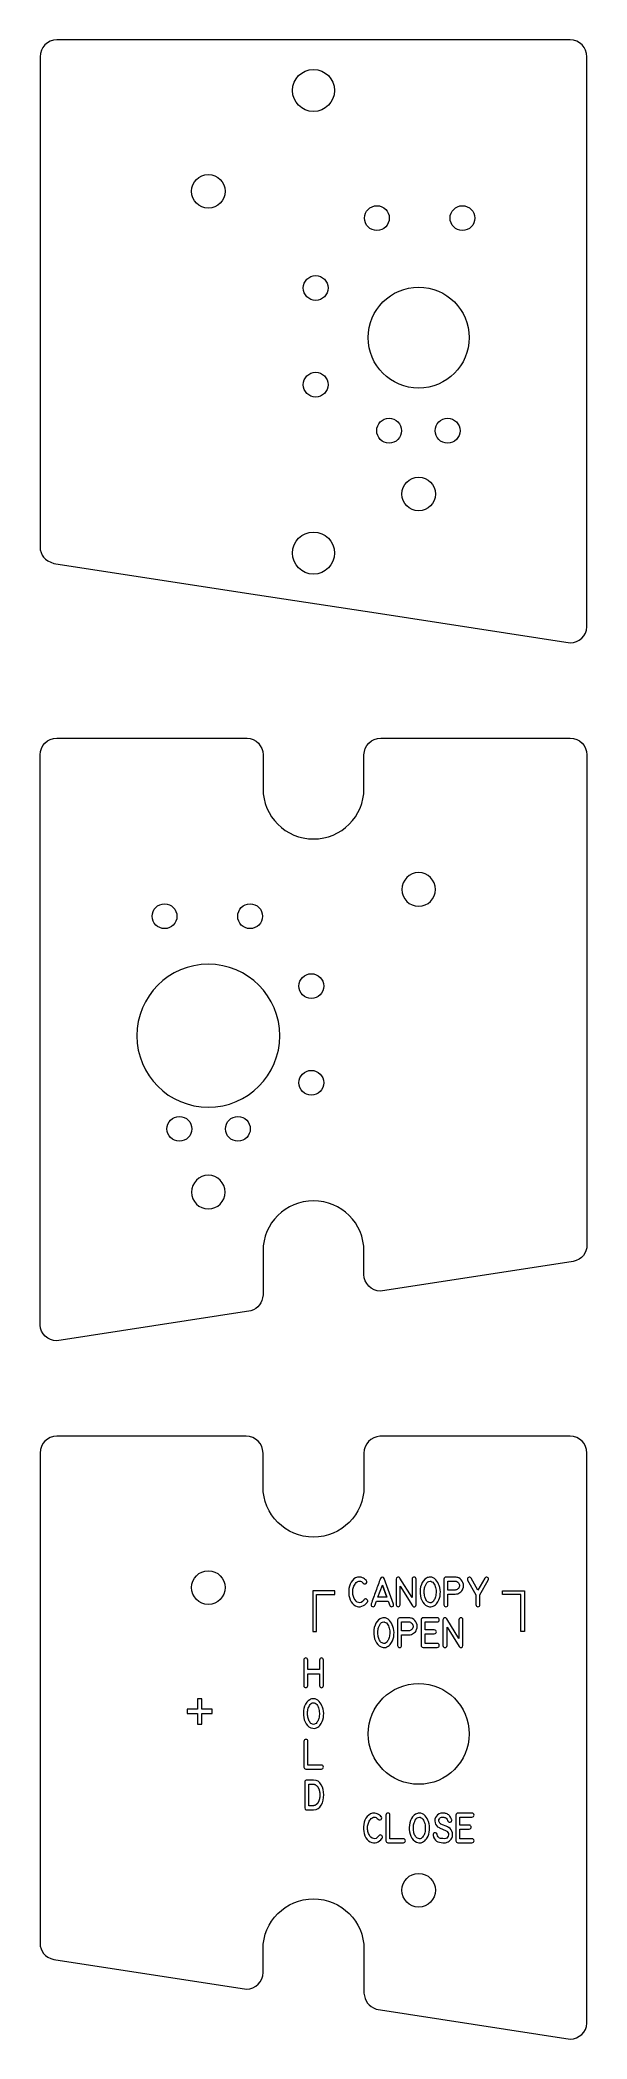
# Model space of a CAD drawing. Header units: millimetres. Extents: x -28 to 37, y -115 to 123.
import ezdxf

# ---------------------------------------------------------------- set-up
doc = ezdxf.new("R2010")
doc.units = ezdxf.units.MM
doc.header["$MEASUREMENT"] = 0
doc.layers.add('Layer 1', color=7, linetype='Continuous')

msp = doc.modelspace()

# ---------------------------------------------------------------- linework, layer by layer
at = {"layer": 'Layer 1', "color": 250, "lineweight": 9}
for centre in [(11.6195, 101.5432), (21.7864, 101.5432), (4.3395, 93.232), (4.3395, 81.7338), (13.0708, 76.2578), (20.0208, 76.2578)]:
    msp.add_ellipse(centre, major_axis=(0, 1.475), ratio=1, dxfattribs=at)
at = {"layer": 'Layer 1', "color": 240, "lineweight": 9}
for centre in [(-13.6148, 18.5149), (-3.4479, 18.5149), (3.8321, 10.2037), (3.8321, -1.2945), (-11.8492, -6.7705), (-4.8992, -6.7705)]:
    msp.add_ellipse(centre, major_axis=(0, 1.475), ratio=1, dxfattribs=at)
at = {"layer": 'Layer 1', "color": 250, "lineweight": 9}
for points, knots in [([(-26.4142, 122.7292), (-26.4142, 122.7292), (34.5858, 122.7292), (34.5858, 122.7292), (34.5858, 122.7292), (35.6858, 122.7292), (36.5858, 121.8292), (36.5858, 120.7292), (36.5858, 120.7292), (36.5858, 120.7292), (36.5858, 52.9215), (36.5858, 52.9215), (36.5858, 52.9215), (36.5259, 51.8759), (35.6532, 51.0388), (34.5937, 51.0364), (34.5937, 51.0364), (34.5937, 51.0364), (11.5251, 54.5933), (11.5251, 54.5933), (11.5251, 54.5933), (11.5251, 54.5933), (-3.8749, 56.9539), (-3.8749, 56.9539), (-3.8749, 56.9539), (-3.8749, 56.9539), (-26.7692, 60.4761), (-26.7692, 60.4761), (-26.7692, 60.4761), (-27.8334, 60.7928), (-28.3891, 61.4461), (-28.4142, 62.4504), (-28.4142, 62.4504), (-28.4142, 62.4504), (-28.4142, 120.7292), (-28.4142, 120.7292), (-28.4142, 120.7292), (-28.4142, 121.8292), (-27.5142, 122.7292), (-26.4142, 122.7292)], [0, 0, 0, 0, 0.09090909, 0.09090909, 0.09090909, 0.09090909, 0.18181818, 0.18181818, 0.18181818, 0.18181818, 0.27272727, 0.27272727, 0.27272727, 0.27272727, 0.36363636, 0.36363636, 0.36363636, 0.36363636, 0.45454545, 0.45454545, 0.45454545, 0.45454545, 0.54545455, 0.54545455, 0.54545455, 0.54545455, 0.63636364, 0.63636364, 0.63636364, 0.63636364, 0.72727273, 0.72727273, 0.72727273, 0.72727273, 0.81818182, 0.81818182, 0.81818182, 0.81818182, 1, 1, 1, 1]), ([(4.0856, 119.2292), (2.705, 119.2292), (1.5856, 118.109), (1.5856, 116.7287), (1.5856, 116.7287), (1.5854, 115.3492), (2.7052, 114.2292), (4.0857, 114.2292), (4.0857, 114.2292), (5.466, 114.2303), (6.5856, 115.3485), (6.5856, 116.7287), (6.5856, 116.7287), (6.5853, 118.1102), (5.4661, 119.2282), (4.0856, 119.2292)], [0, 0, 0, 0, 0.2, 0.2, 0.2, 0.2, 0.4, 0.4, 0.4, 0.4, 0.6, 0.6, 0.6, 0.6, 1, 1, 1, 1]), ([(-8.4142, 106.7295), (-9.5186, 106.7295), (-10.4141, 105.8332), (-10.4141, 104.7288), (-10.4141, 104.7288), (-10.4143, 103.625), (-9.5185, 102.7289), (-8.4141, 102.7289), (-8.4141, 102.7289), (-7.3099, 102.7298), (-6.4142, 103.6245), (-6.4142, 104.7288), (-6.4142, 104.7288), (-6.4144, 105.8342), (-7.3098, 106.7287), (-8.4142, 106.7295)], [0, 0, 0, 0, 0.2, 0.2, 0.2, 0.2, 0.4, 0.4, 0.4, 0.4, 0.6, 0.6, 0.6, 0.6, 1, 1, 1, 1]), ([(16.5857, 93.3293), (13.2725, 93.3293), (10.5858, 90.6422), (10.5858, 87.3291), (10.5858, 87.3291), (10.5858, 84.0164), (13.2725, 81.3293), (16.5857, 81.3293), (16.5857, 81.3293), (19.8988, 81.3301), (22.5858, 84.016), (22.5858, 87.3291), (22.5858, 87.3291), (22.5856, 90.6431), (19.8989, 93.329), (16.5857, 93.3293)], [0, 0, 0, 0, 0.2, 0.2, 0.2, 0.2, 0.4, 0.4, 0.4, 0.4, 0.6, 0.6, 0.6, 0.6, 1, 1, 1, 1]), ([(16.5858, 70.7295), (15.4814, 70.7295), (14.5859, 69.8332), (14.5859, 68.7288), (14.5859, 68.7288), (14.5857, 67.6249), (15.4815, 66.7289), (16.5859, 66.7289), (16.5859, 66.7289), (17.6901, 66.7299), (18.5858, 67.6245), (18.5858, 68.7288), (18.5858, 68.7288), (18.5856, 69.8341), (17.6902, 70.7287), (16.5858, 70.7295)], [0, 0, 0, 0, 0.2, 0.2, 0.2, 0.2, 0.4, 0.4, 0.4, 0.4, 0.6, 0.6, 0.6, 0.6, 1, 1, 1, 1]), ([(4.0859, 64.2056), (2.7053, 64.2056), (1.5859, 63.0854), (1.5859, 61.7051), (1.5859, 61.7051), (1.5857, 60.3256), (2.7055, 59.2056), (4.086, 59.2056), (4.086, 59.2056), (5.4663, 59.2067), (6.5859, 60.3249), (6.5859, 61.7051), (6.5859, 61.7051), (6.5856, 63.0866), (5.4664, 64.2046), (4.0859, 64.2056)], [0, 0, 0, 0, 0.2, 0.2, 0.2, 0.2, 0.4, 0.4, 0.4, 0.4, 0.6, 0.6, 0.6, 0.6, 1, 1, 1, 1]), ([(34.5858, 39.7009), (34.5858, 39.7009), (12.0858, 39.7009), (12.0858, 39.7009), (12.0858, 39.7009), (10.9858, 39.7009), (10.0858, 38.8009), (10.0858, 37.7009), (10.0858, 37.7009), (10.0858, 37.7009), (10.0858, 33.7009), (10.0858, 33.7009), (10.0858, 33.7009), (10.0858, 30.3871), (7.3995, 27.7009), (4.0858, 27.7009), (4.0858, 27.7009), (0.7721, 27.7009), (-1.9142, 30.3871), (-1.9142, 33.7009), (-1.9142, 33.7009), (-1.9142, 33.7009), (-1.9142, 37.7038), (-1.9142, 37.7038), (-1.9142, 37.7038), (-1.9142, 38.7679), (-2.7564, 39.6448), (-3.8071, 39.7009), (-3.8071, 39.7009), (-3.8071, 39.7009), (-26.4142, 39.7009), (-26.4142, 39.7009), (-26.4142, 39.7009), (-27.5142, 39.7009), (-28.4142, 38.8009), (-28.4142, 37.7009), (-28.4142, 37.7009), (-28.4142, 37.7009), (-28.4142, -30.1068), (-28.4142, -30.1068), (-28.4142, -30.1068), (-28.3543, -31.1524), (-27.4816, -31.9895), (-26.4221, -31.9919), (-26.4221, -31.9919), (-26.4221, -31.9919), (-3.3535, -28.435), (-3.3535, -28.435), (-3.3535, -28.435), (-2.451, -28.1157), (-1.9838, -27.4828), (-1.9148, -26.5191), (-1.9148, -26.5191), (-1.9148, -26.5191), (-1.9148, -21.3137), (-1.9148, -21.3137), (-1.9148, -21.3137), (-1.9148, -17.9999), (0.7721, -15.3227), (4.0858, -15.3227), (4.0858, -15.3227), (7.3995, -15.3227), (10.0858, -18.0089), (10.0858, -21.3227), (10.0858, -21.3227), (10.0858, -21.3227), (10.0858, -24.0749), (10.0858, -24.0749), (10.0858, -24.0749), (10.0858, -25.1617), (10.9645, -26.0532), (12.0465, -26.0744), (12.0465, -26.0744), (12.0465, -26.0744), (34.9408, -22.5522), (34.9408, -22.5522), (34.9408, -22.5522), (36.005, -22.2355), (36.5607, -21.5822), (36.5858, -20.5779), (36.5858, -20.5779), (36.5858, -20.5779), (36.5858, 37.7009), (36.5858, 37.7009), (36.5858, 37.7009), (36.5858, 38.8009), (35.6858, 39.7009), (34.5858, 39.7009)], [0, 0, 0, 0, 0.04347826, 0.04347826, 0.04347826, 0.04347826, 0.08695652, 0.08695652, 0.08695652, 0.08695652, 0.13043478, 0.13043478, 0.13043478, 0.13043478, 0.17391304, 0.17391304, 0.17391304, 0.17391304, 0.2173913, 0.2173913, 0.2173913, 0.2173913, 0.26086957, 0.26086957, 0.26086957, 0.26086957, 0.30434783, 0.30434783, 0.30434783, 0.30434783, 0.34782609, 0.34782609, 0.34782609, 0.34782609, 0.39130435, 0.39130435, 0.39130435, 0.39130435, 0.43478261, 0.43478261, 0.43478261, 0.43478261, 0.47826087, 0.47826087, 0.47826087, 0.47826087, 0.52173913, 0.52173913, 0.52173913, 0.52173913, 0.56521739, 0.56521739, 0.56521739, 0.56521739, 0.60869565, 0.60869565, 0.60869565, 0.60869565, 0.65217391, 0.65217391, 0.65217391, 0.65217391, 0.69565217, 0.69565217, 0.69565217, 0.69565217, 0.73913043, 0.73913043, 0.73913043, 0.73913043, 0.7826087, 0.7826087, 0.7826087, 0.7826087, 0.82608696, 0.82608696, 0.82608696, 0.82608696, 0.86956522, 0.86956522, 0.86956522, 0.86956522, 0.91304348, 0.91304348, 0.91304348, 0.91304348, 1, 1, 1, 1]), ([(16.5858, 23.7012), (17.6902, 23.7012), (18.5857, 22.8049), (18.5857, 21.7005), (18.5857, 21.7005), (18.5859, 20.5967), (17.6901, 19.7006), (16.5857, 19.7006), (16.5857, 19.7006), (15.4815, 19.7015), (14.5858, 20.5962), (14.5858, 21.7005), (14.5858, 21.7005), (14.586, 22.8059), (15.4814, 23.7004), (16.5858, 23.7012)], [0, 0, 0, 0, 0.2, 0.2, 0.2, 0.2, 0.4, 0.4, 0.4, 0.4, 0.6, 0.6, 0.6, 0.6, 1, 1, 1, 1]), ([(-8.4141, 12.801), (-3.7204, 12.801), (0.0858, 8.9943), (0.0858, 4.3007), (0.0858, 4.3007), (0.0858, -0.3923), (-3.7204, -4.199), (-8.4141, -4.199), (-8.4141, -4.199), (-13.1076, -4.1979), (-16.9142, -0.3929), (-16.9142, 4.3007), (-16.9142, 4.3007), (-16.9139, 8.9956), (-13.1078, 12.8006), (-8.4141, 12.801)], [0, 0, 0, 0, 0.2, 0.2, 0.2, 0.2, 0.4, 0.4, 0.4, 0.4, 0.6, 0.6, 0.6, 0.6, 1, 1, 1, 1]), ([(-8.4142, -12.2988), (-7.3098, -12.2988), (-6.4143, -13.1951), (-6.4143, -14.2995), (-6.4143, -14.2995), (-6.4141, -15.4034), (-7.3099, -16.2994), (-8.4143, -16.2994), (-8.4143, -16.2994), (-9.5185, -16.2984), (-10.4142, -15.4038), (-10.4142, -14.2995), (-10.4142, -14.2995), (-10.414, -13.1942), (-9.5186, -12.2996), (-8.4142, -12.2988)], [0, 0, 0, 0, 0.2, 0.2, 0.2, 0.2, 0.4, 0.4, 0.4, 0.4, 0.6, 0.6, 0.6, 0.6, 1, 1, 1, 1]), ([(-26.4142, -43.3274), (-26.4142, -43.3274), (-3.9142, -43.3274), (-3.9142, -43.3274), (-3.9142, -43.3274), (-2.8142, -43.3274), (-1.9142, -44.2274), (-1.9142, -45.3274), (-1.9142, -45.3274), (-1.9142, -45.3274), (-1.9142, -49.3274), (-1.9142, -49.3274), (-1.9142, -49.3274), (-1.9142, -52.6412), (0.7721, -55.3274), (4.0858, -55.3274), (4.0858, -55.3274), (7.3995, -55.3274), (10.0858, -52.6412), (10.0858, -49.3274), (10.0858, -49.3274), (10.0858, -49.3274), (10.0858, -45.3245), (10.0858, -45.3245), (10.0858, -45.3245), (10.0858, -44.2604), (10.928, -43.3835), (11.9787, -43.3274), (11.9787, -43.3274), (11.9787, -43.3274), (34.5858, -43.3274), (34.5858, -43.3274), (34.5858, -43.3274), (35.6858, -43.3274), (36.5858, -44.2274), (36.5858, -45.3274), (36.5858, -45.3274), (36.5858, -45.3274), (36.5858, -113.1351), (36.5858, -113.1351), (36.5858, -113.1351), (36.5259, -114.1807), (35.6532, -115.0178), (34.5937, -115.0202), (34.5937, -115.0202), (34.5937, -115.0202), (11.5251, -111.4633), (11.5251, -111.4633), (11.5251, -111.4633), (10.6226, -111.144), (10.1554, -110.5111), (10.0864, -109.5474), (10.0864, -109.5474), (10.0864, -109.5474), (10.0864, -104.342), (10.0864, -104.342), (10.0864, -104.342), (10.0864, -101.0282), (7.3995, -98.351), (4.0858, -98.351), (4.0858, -98.351), (0.7721, -98.351), (-1.9142, -101.0372), (-1.9142, -104.351), (-1.9142, -104.351), (-1.9142, -104.351), (-1.9142, -107.1032), (-1.9142, -107.1032), (-1.9142, -107.1032), (-1.9142, -108.19), (-2.7929, -109.0815), (-3.8749, -109.1027), (-3.8749, -109.1027), (-3.8749, -109.1027), (-26.7692, -105.5805), (-26.7692, -105.5805), (-26.7692, -105.5805), (-27.8334, -105.2638), (-28.3891, -104.6105), (-28.4142, -103.6062), (-28.4142, -103.6062), (-28.4142, -103.6062), (-28.4142, -45.3274), (-28.4142, -45.3274), (-28.4142, -45.3274), (-28.4142, -44.2274), (-27.5142, -43.3274), (-26.4142, -43.3274)], [0, 0, 0, 0, 0.04347826, 0.04347826, 0.04347826, 0.04347826, 0.08695652, 0.08695652, 0.08695652, 0.08695652, 0.13043478, 0.13043478, 0.13043478, 0.13043478, 0.17391304, 0.17391304, 0.17391304, 0.17391304, 0.2173913, 0.2173913, 0.2173913, 0.2173913, 0.26086957, 0.26086957, 0.26086957, 0.26086957, 0.30434783, 0.30434783, 0.30434783, 0.30434783, 0.34782609, 0.34782609, 0.34782609, 0.34782609, 0.39130435, 0.39130435, 0.39130435, 0.39130435, 0.43478261, 0.43478261, 0.43478261, 0.43478261, 0.47826087, 0.47826087, 0.47826087, 0.47826087, 0.52173913, 0.52173913, 0.52173913, 0.52173913, 0.56521739, 0.56521739, 0.56521739, 0.56521739, 0.60869565, 0.60869565, 0.60869565, 0.60869565, 0.65217391, 0.65217391, 0.65217391, 0.65217391, 0.69565217, 0.69565217, 0.69565217, 0.69565217, 0.73913043, 0.73913043, 0.73913043, 0.73913043, 0.7826087, 0.7826087, 0.7826087, 0.7826087, 0.82608696, 0.82608696, 0.82608696, 0.82608696, 0.86956522, 0.86956522, 0.86956522, 0.86956522, 0.91304348, 0.91304348, 0.91304348, 0.91304348, 1, 1, 1, 1]), ([(-8.4142, -59.3271), (-9.5186, -59.3271), (-10.4141, -60.2234), (-10.4141, -61.3278), (-10.4141, -61.3278), (-10.4143, -62.4316), (-9.5185, -63.3277), (-8.4141, -63.3277), (-8.4141, -63.3277), (-7.3099, -63.3268), (-6.4142, -62.4321), (-6.4142, -61.3278), (-6.4142, -61.3278), (-6.4144, -60.2224), (-7.3098, -59.3279), (-8.4142, -59.3271)], [0, 0, 0, 0, 0.2, 0.2, 0.2, 0.2, 0.4, 0.4, 0.4, 0.4, 0.6, 0.6, 0.6, 0.6, 1, 1, 1, 1]), ([(16.5857, -72.7272), (13.2725, -72.7272), (10.5858, -75.4143), (10.5858, -78.7275), (10.5858, -78.7275), (10.5858, -82.0403), (13.2725, -84.7274), (16.5857, -84.7274), (16.5857, -84.7274), (19.8988, -84.7266), (22.5858, -82.0407), (22.5858, -78.7275), (22.5858, -78.7275), (22.5856, -75.4134), (19.8989, -72.7275), (16.5857, -72.7272)], [0, 0, 0, 0, 0.2, 0.2, 0.2, 0.2, 0.4, 0.4, 0.4, 0.4, 0.6, 0.6, 0.6, 0.6, 1, 1, 1, 1]), ([(16.5858, -95.3271), (15.4814, -95.3271), (14.5859, -96.2234), (14.5859, -97.3278), (14.5859, -97.3278), (14.5857, -98.4317), (15.4815, -99.3277), (16.5859, -99.3277), (16.5859, -99.3277), (17.6901, -99.3267), (18.5858, -98.4321), (18.5858, -97.3278), (18.5858, -97.3278), (18.5856, -96.2225), (17.6902, -95.3279), (16.5858, -95.3271)], [0, 0, 0, 0, 0.2, 0.2, 0.2, 0.2, 0.4, 0.4, 0.4, 0.4, 0.6, 0.6, 0.6, 0.6, 1, 1, 1, 1])]:
    msp.add_open_spline(points, degree=3, knots=knots, dxfattribs=at)
at = {"layer": 'Layer 1', "color": 240, "lineweight": 9}
for points, knots in [([(4.2292, -61.7126), (4.2292, -61.7126), (4.4504, -61.7126), (4.4504, -61.7126), (4.4504, -61.7126), (4.4504, -61.7126), (6.6196, -61.7126), (6.6196, -61.7126), (6.6196, -61.7126), (6.6196, -61.7126), (6.6196, -62.1553), (6.6196, -62.1553), (6.6196, -62.1553), (6.6196, -62.1553), (4.4504, -62.1553), (4.4504, -62.1553), (4.4504, -62.1553), (4.4504, -62.1553), (4.4504, -66.5554), (4.4504, -66.5554), (4.4504, -66.5554), (4.4504, -66.5554), (4.0078, -66.5554), (4.0078, -66.5554), (4.0078, -66.5554), (4.0078, -66.5554), (4.0078, -61.7126), (4.0078, -61.7126), (4.0078, -61.7126), (4.0078, -61.7126), (4.2292, -61.7126), (4.2292, -61.7126)], [0, 0, 0, 0, 0.11111111, 0.11111111, 0.11111111, 0.11111111, 0.22222222, 0.22222222, 0.22222222, 0.22222222, 0.33333333, 0.33333333, 0.33333333, 0.33333333, 0.44444444, 0.44444444, 0.44444444, 0.44444444, 0.55555556, 0.55555556, 0.55555556, 0.55555556, 0.66666667, 0.66666667, 0.66666667, 0.66666667, 0.77777778, 0.77777778, 0.77777778, 0.77777778, 1, 1, 1, 1]), ([(10.4808, -63.0583), (10.4808, -63.0583), (10.4655, -63.0812), (10.4655, -63.0812), (10.4655, -63.0812), (10.462, -63.0853), (10.4591, -63.0895), (10.4567, -63.093), (10.4567, -63.093), (10.455, -63.0965), (10.4526, -63.1), (10.4503, -63.1036), (10.4503, -63.1036), (10.2927, -63.3158), (10.0863, -63.4669), (9.8306, -63.5575), (9.8306, -63.5575), (9.5754, -63.6474), (9.3237, -63.631), (9.0756, -63.5081), (9.0756, -63.5081), (8.7875, -63.3646), (8.5759, -63.1212), (8.4406, -62.7779), (8.4406, -62.7779), (8.306, -62.4345), (8.2478, -62.0776), (8.2666, -61.7072), (8.2666, -61.7072), (8.286, -61.3368), (8.3836, -60.997), (8.5594, -60.6865), (8.5594, -60.6865), (8.7358, -60.3767), (8.9916, -60.1826), (9.3273, -60.1044), (9.3273, -60.1044), (9.5201, -60.0598), (9.7124, -60.0786), (9.9041, -60.1603), (9.9041, -60.1603), (10.0957, -60.2426), (10.2533, -60.3578), (10.3762, -60.506), (10.3762, -60.506), (10.3774, -60.506), (10.3803, -60.5095), (10.3844, -60.5178), (10.3844, -60.5178), (10.4373, -60.5866), (10.4485, -60.6624), (10.4173, -60.7441), (10.4173, -60.7441), (10.3862, -60.8264), (10.3297, -60.8776), (10.2468, -60.8988), (10.2468, -60.8988), (10.1586, -60.9217), (10.0769, -60.8952), (10.0022, -60.8194), (10.0022, -60.8194), (9.8482, -60.6401), (9.7, -60.5542), (9.5578, -60.5607), (9.5578, -60.5607), (9.4155, -60.5677), (9.2879, -60.6265), (9.1756, -60.7365), (9.1756, -60.7365), (9.0627, -60.847), (8.9692, -60.9881), (8.8945, -61.1604), (8.8945, -61.1604), (8.8199, -61.3327), (8.774, -61.4938), (8.757, -61.6443), (8.757, -61.6443), (8.7364, -61.8118), (8.7382, -61.9806), (8.7628, -62.1499), (8.7628, -62.1499), (8.7875, -62.3192), (8.8393, -62.4786), (8.9187, -62.6279), (8.9187, -62.6279), (9.0568, -62.8896), (9.2303, -63.0536), (9.4396, -63.1194), (9.4396, -63.1194), (9.6495, -63.1859), (9.8541, -63.0853), (10.054, -62.819), (10.054, -62.819), (10.0634, -62.8078), (10.074, -62.7925), (10.0869, -62.7743), (10.0869, -62.7743), (10.1945, -62.655), (10.3086, -62.6426), (10.4285, -62.7373), (10.4285, -62.7373), (10.5484, -62.8319), (10.5661, -62.9389), (10.4808, -63.0583)], [0, 0, 0, 0, 0.03703704, 0.03703704, 0.03703704, 0.03703704, 0.07407407, 0.07407407, 0.07407407, 0.07407407, 0.11111111, 0.11111111, 0.11111111, 0.11111111, 0.14814815, 0.14814815, 0.14814815, 0.14814815, 0.18518519, 0.18518519, 0.18518519, 0.18518519, 0.22222222, 0.22222222, 0.22222222, 0.22222222, 0.25925926, 0.25925926, 0.25925926, 0.25925926, 0.2962963, 0.2962963, 0.2962963, 0.2962963, 0.33333333, 0.33333333, 0.33333333, 0.33333333, 0.37037037, 0.37037037, 0.37037037, 0.37037037, 0.40740741, 0.40740741, 0.40740741, 0.40740741, 0.44444444, 0.44444444, 0.44444444, 0.44444444, 0.48148148, 0.48148148, 0.48148148, 0.48148148, 0.51851852, 0.51851852, 0.51851852, 0.51851852, 0.55555556, 0.55555556, 0.55555556, 0.55555556, 0.59259259, 0.59259259, 0.59259259, 0.59259259, 0.62962963, 0.62962963, 0.62962963, 0.62962963, 0.66666667, 0.66666667, 0.66666667, 0.66666667, 0.7037037, 0.7037037, 0.7037037, 0.7037037, 0.74074074, 0.74074074, 0.74074074, 0.74074074, 0.77777778, 0.77777778, 0.77777778, 0.77777778, 0.81481481, 0.81481481, 0.81481481, 0.81481481, 0.85185185, 0.85185185, 0.85185185, 0.85185185, 0.88888889, 0.88888889, 0.88888889, 0.88888889, 0.92592593, 0.92592593, 0.92592593, 0.92592593, 1, 1, 1, 1]), ([(10.9388, -63.2776), (11.1223, -62.7708), (11.3063, -62.2646), (11.4903, -61.7589), (11.4903, -61.7589), (11.675, -61.2533), (11.8596, -60.7471), (12.0442, -60.2408), (12.0442, -60.2408), (12.0824, -60.1362), (12.1577, -60.0833), (12.27, -60.0821), (12.27, -60.0821), (12.3829, -60.0809), (12.4587, -60.1338), (12.4975, -60.2408), (12.4975, -60.2408), (12.4975, -60.2408), (13.6017, -63.2858), (13.6017, -63.2858), (13.6017, -63.2858), (13.6358, -63.4481), (13.5864, -63.5522), (13.4535, -63.5992), (13.4535, -63.5992), (13.32, -63.6468), (13.2177, -63.598), (13.1448, -63.4546), (13.1448, -63.4546), (13.1448, -63.4546), (12.9679, -62.9619), (12.9679, -62.9619), (12.9679, -62.9619), (12.9679, -62.9619), (11.5638, -62.9619), (11.5638, -62.9619), (11.5638, -62.9619), (11.5638, -62.9619), (11.3916, -63.4428), (11.3916, -63.4428), (11.3916, -63.4428), (11.3181, -63.5875), (11.2134, -63.6345), (11.0782, -63.5845), (11.0782, -63.5845), (10.9424, -63.5351), (10.8959, -63.4322), (10.9388, -63.2776)], [0, 0, 0, 0, 0.07692308, 0.07692308, 0.07692308, 0.07692308, 0.15384615, 0.15384615, 0.15384615, 0.15384615, 0.23076923, 0.23076923, 0.23076923, 0.23076923, 0.30769231, 0.30769231, 0.30769231, 0.30769231, 0.38461538, 0.38461538, 0.38461538, 0.38461538, 0.46153846, 0.46153846, 0.46153846, 0.46153846, 0.53846154, 0.53846154, 0.53846154, 0.53846154, 0.61538462, 0.61538462, 0.61538462, 0.61538462, 0.69230769, 0.69230769, 0.69230769, 0.69230769, 0.76923077, 0.76923077, 0.76923077, 0.76923077, 0.84615385, 0.84615385, 0.84615385, 0.84615385, 1, 1, 1, 1]), ([(12.7921, -62.478), (12.7921, -62.478), (12.2682, -61.0311), (12.2682, -61.0311), (12.2682, -61.0311), (12.2682, -61.0311), (11.7414, -62.478), (11.7414, -62.478), (11.7414, -62.478), (11.7414, -62.478), (12.7921, -62.478), (12.7921, -62.478)], [0, 0, 0, 0, 0.25, 0.25, 0.25, 0.25, 0.5, 0.5, 0.5, 0.5, 1, 1, 1, 1]), ([(12.2682, -61.0311), (12.2682, -61.0311), (12.7921, -62.478), (12.7921, -62.478), (12.7921, -62.478), (12.7921, -62.478), (12.2682, -61.0311), (12.2682, -61.0311)], [0, 0, 0, 0, 0.33333333, 0.33333333, 0.33333333, 0.33333333, 1, 1, 1, 1]), ([(16.2844, -63.3723), (16.2844, -63.4928), (16.2262, -63.5692), (16.1098, -63.6022), (16.1098, -63.6022), (15.9928, -63.6345), (15.9029, -63.6004), (15.8382, -63.4993), (15.8382, -63.4993), (15.8382, -63.4993), (14.3912, -61.1792), (14.3912, -61.1792), (14.3912, -61.1792), (14.3912, -61.1792), (14.3912, -63.3723), (14.3912, -63.3723), (14.3912, -63.3723), (14.366, -63.5328), (14.2848, -63.6133), (14.1478, -63.6133), (14.1478, -63.6133), (14.0103, -63.6133), (13.9297, -63.5328), (13.9056, -63.3723), (13.9056, -63.3723), (13.9056, -63.3723), (13.9056, -60.3302), (13.9056, -60.3302), (13.9056, -60.3302), (13.9227, -60.2109), (13.9838, -60.1321), (14.089, -60.0939), (14.089, -60.0939), (14.1943, -60.0562), (14.2819, -60.0921), (14.3519, -60.2009), (14.3519, -60.2009), (14.3519, -60.2009), (15.7988, -62.5244), (15.7988, -62.5244), (15.7988, -62.5244), (15.7988, -62.5244), (15.7988, -60.3302), (15.7988, -60.3302), (15.7988, -60.3302), (15.8206, -60.1662), (15.904, -60.0845), (16.0493, -60.0862), (16.0493, -60.0862), (16.1945, -60.088), (16.2727, -60.1691), (16.2844, -60.3302), (16.2844, -60.3302), (16.2844, -60.3302), (16.2844, -63.3723), (16.2844, -63.3723)], [0, 0, 0, 0, 0.06666667, 0.06666667, 0.06666667, 0.06666667, 0.13333333, 0.13333333, 0.13333333, 0.13333333, 0.2, 0.2, 0.2, 0.2, 0.26666667, 0.26666667, 0.26666667, 0.26666667, 0.33333333, 0.33333333, 0.33333333, 0.33333333, 0.4, 0.4, 0.4, 0.4, 0.46666667, 0.46666667, 0.46666667, 0.46666667, 0.53333333, 0.53333333, 0.53333333, 0.53333333, 0.6, 0.6, 0.6, 0.6, 0.66666667, 0.66666667, 0.66666667, 0.66666667, 0.73333333, 0.73333333, 0.73333333, 0.73333333, 0.8, 0.8, 0.8, 0.8, 0.86666667, 0.86666667, 0.86666667, 0.86666667, 1, 1, 1, 1]), ([(19.0348, -61.0969), (19.1401, -61.415), (19.1801, -61.7448), (19.1542, -62.087), (19.1542, -62.087), (19.1283, -62.4292), (19.0343, -62.7414), (18.8726, -63.0242), (18.8726, -63.0242), (18.7703, -63.2), (18.6309, -63.3493), (18.4539, -63.4722), (18.4539, -63.4722), (18.277, -63.5951), (18.0818, -63.638), (17.8683, -63.601), (17.8683, -63.601), (17.5203, -63.5404), (17.2539, -63.3587), (17.0693, -63.0571), (17.0693, -63.0571), (16.8841, -62.7549), (16.7783, -62.4186), (16.7512, -62.0482), (16.7512, -62.0482), (16.7242, -61.6778), (16.7742, -61.3174), (16.9012, -60.9658), (16.9012, -60.9658), (17.0282, -60.6142), (17.2304, -60.359), (17.5085, -60.1991), (17.5085, -60.1991), (17.6438, -60.1209), (17.786, -60.0821), (17.9336, -60.0821), (17.9336, -60.0821), (18.2164, -60.0821), (18.4469, -60.1885), (18.6262, -60.4014), (18.6262, -60.4014), (18.8055, -60.6148), (18.9414, -60.8464), (19.0348, -61.0969)], [0, 0, 0, 0, 0.08333333, 0.08333333, 0.08333333, 0.08333333, 0.16666667, 0.16666667, 0.16666667, 0.16666667, 0.25, 0.25, 0.25, 0.25, 0.33333333, 0.33333333, 0.33333333, 0.33333333, 0.41666667, 0.41666667, 0.41666667, 0.41666667, 0.5, 0.5, 0.5, 0.5, 0.58333333, 0.58333333, 0.58333333, 0.58333333, 0.66666667, 0.66666667, 0.66666667, 0.66666667, 0.75, 0.75, 0.75, 0.75, 0.83333333, 0.83333333, 0.83333333, 0.83333333, 1, 1, 1, 1]), ([(17.9477, -60.5713), (17.7366, -60.5713), (17.5767, -60.6847), (17.468, -60.9123), (17.468, -60.9123), (17.3592, -61.1398), (17.291, -61.3338), (17.2622, -61.4944), (17.2622, -61.4944), (17.2404, -61.6119), (17.2322, -61.7536), (17.2381, -61.92), (17.2381, -61.92), (17.2439, -62.0864), (17.2681, -62.251), (17.3104, -62.4133), (17.3104, -62.4133), (17.3527, -62.5762), (17.4168, -62.7226), (17.5015, -62.8525), (17.5015, -62.8525), (17.5867, -62.983), (17.6978, -63.0695), (17.8354, -63.1118), (17.8354, -63.1118), (17.9965, -63.1624), (18.1353, -63.1306), (18.2517, -63.0166), (18.2517, -63.0166), (18.3681, -62.9019), (18.4563, -62.7808), (18.5163, -62.652), (18.5163, -62.652), (18.5768, -62.5197), (18.6186, -62.3469), (18.6409, -62.1317), (18.6409, -62.1317), (18.6633, -61.9171), (18.658, -61.7025), (18.6256, -61.4885), (18.6256, -61.4885), (18.5927, -61.2745), (18.5286, -61.0816), (18.4334, -60.9099), (18.4334, -60.9099), (18.3381, -60.7383), (18.2023, -60.6289), (18.0271, -60.5819), (18.0271, -60.5819), (18.0042, -60.5748), (17.9777, -60.5713), (17.9477, -60.5713)], [0, 0, 0, 0, 0.07142857, 0.07142857, 0.07142857, 0.07142857, 0.14285714, 0.14285714, 0.14285714, 0.14285714, 0.21428571, 0.21428571, 0.21428571, 0.21428571, 0.28571429, 0.28571429, 0.28571429, 0.28571429, 0.35714286, 0.35714286, 0.35714286, 0.35714286, 0.42857143, 0.42857143, 0.42857143, 0.42857143, 0.5, 0.5, 0.5, 0.5, 0.57142857, 0.57142857, 0.57142857, 0.57142857, 0.64285714, 0.64285714, 0.64285714, 0.64285714, 0.71428571, 0.71428571, 0.71428571, 0.71428571, 0.78571429, 0.78571429, 0.78571429, 0.78571429, 0.85714286, 0.85714286, 0.85714286, 0.85714286, 1, 1, 1, 1]), ([(20.9063, -60.0821), (20.9063, -60.0821), (20.9392, -60.0821), (20.9392, -60.0821), (20.9392, -60.0821), (21.0862, -60.0927), (21.2214, -60.1256), (21.3454, -60.1821), (21.3454, -60.1821), (21.583, -60.2932), (21.7511, -60.4766), (21.8499, -60.7318), (21.8499, -60.7318), (21.9487, -60.9864), (21.9475, -61.2351), (21.847, -61.4773), (21.847, -61.4773), (21.7652, -61.669), (21.6447, -61.8195), (21.4848, -61.9277), (21.4848, -61.9277), (21.3255, -62.0364), (21.1432, -62.097), (20.9392, -62.1094), (20.9392, -62.1094), (20.9392, -62.1094), (20.9063, -62.1111), (20.9063, -62.1111), (20.9063, -62.1111), (20.9063, -62.1111), (20.069, -62.1111), (20.069, -62.1111), (20.069, -62.1111), (20.069, -62.1111), (20.069, -63.367), (20.069, -63.367), (20.069, -63.367), (20.0484, -63.5287), (19.9667, -63.6098), (19.8244, -63.6098), (19.8244, -63.6098), (19.6821, -63.6098), (19.601, -63.5287), (19.5816, -63.367), (19.5816, -63.367), (19.5816, -63.367), (19.5816, -60.3232), (19.5816, -60.3232), (19.5816, -60.3232), (19.5987, -60.1809), (19.6745, -60.1003), (19.8091, -60.0821), (19.8091, -60.0821), (19.8091, -60.0821), (19.8244, -60.0821), (19.8244, -60.0821), (19.8244, -60.0821), (19.8244, -60.0821), (20.9063, -60.0821), (20.9063, -60.0821)], [0, 0, 0, 0, 0.0625, 0.0625, 0.0625, 0.0625, 0.125, 0.125, 0.125, 0.125, 0.1875, 0.1875, 0.1875, 0.1875, 0.25, 0.25, 0.25, 0.25, 0.3125, 0.3125, 0.3125, 0.3125, 0.375, 0.375, 0.375, 0.375, 0.4375, 0.4375, 0.4375, 0.4375, 0.5, 0.5, 0.5, 0.5, 0.5625, 0.5625, 0.5625, 0.5625, 0.625, 0.625, 0.625, 0.625, 0.6875, 0.6875, 0.6875, 0.6875, 0.75, 0.75, 0.75, 0.75, 0.8125, 0.8125, 0.8125, 0.8125, 0.875, 0.875, 0.875, 0.875, 1, 1, 1, 1]), ([(20.9063, -60.5677), (20.9063, -60.5677), (20.069, -60.5677), (20.069, -60.5677), (20.069, -60.5677), (20.069, -60.5677), (20.069, -61.6237), (20.069, -61.6237), (20.069, -61.6237), (20.069, -61.6237), (20.9063, -61.6237), (20.9063, -61.6237), (20.9063, -61.6237), (21.0374, -61.6237), (21.1526, -61.5802), (21.2531, -61.4926), (21.2531, -61.4926), (21.3537, -61.4056), (21.4125, -61.2962), (21.4301, -61.1657), (21.4301, -61.1657), (21.4507, -61.0069), (21.4078, -60.8676), (21.3025, -60.7477), (21.3025, -60.7477), (21.1967, -60.6277), (21.0644, -60.5677), (20.9063, -60.5677)], [0, 0, 0, 0, 0.125, 0.125, 0.125, 0.125, 0.25, 0.25, 0.25, 0.25, 0.375, 0.375, 0.375, 0.375, 0.5, 0.5, 0.5, 0.5, 0.625, 0.625, 0.625, 0.625, 0.75, 0.75, 0.75, 0.75, 1, 1, 1, 1]), ([(24.4398, -60.2079), (24.5292, -60.0733), (24.6374, -60.0415), (24.7644, -60.1115), (24.7644, -60.1115), (24.8914, -60.1815), (24.9237, -60.2908), (24.862, -60.4402), (24.862, -60.4402), (24.862, -60.4402), (23.8713, -62.2093), (23.8713, -62.2093), (23.8713, -62.2093), (23.8713, -62.2093), (23.8713, -63.3617), (23.8713, -63.3617), (23.8713, -63.3617), (23.8607, -63.5245), (23.7807, -63.6063), (23.6308, -63.6063), (23.6308, -63.6063), (23.4809, -63.6063), (23.4009, -63.5245), (23.3909, -63.3617), (23.3909, -63.3617), (23.3909, -63.3617), (23.3909, -62.2093), (23.3909, -62.2093), (23.3909, -62.2093), (23.3909, -62.2093), (22.402, -60.4402), (22.402, -60.4402), (22.402, -60.4402), (22.3408, -60.292), (22.372, -60.1832), (22.4949, -60.1138), (22.4949, -60.1138), (22.6177, -60.0445), (22.7277, -60.0756), (22.8241, -60.2079), (22.8241, -60.2079), (22.8241, -60.2079), (23.632, -61.6513), (23.632, -61.6513), (23.632, -61.6513), (23.632, -61.6513), (24.4398, -60.2079), (24.4398, -60.2079)], [0, 0, 0, 0, 0.07692308, 0.07692308, 0.07692308, 0.07692308, 0.15384615, 0.15384615, 0.15384615, 0.15384615, 0.23076923, 0.23076923, 0.23076923, 0.23076923, 0.30769231, 0.30769231, 0.30769231, 0.30769231, 0.38461538, 0.38461538, 0.38461538, 0.38461538, 0.46153846, 0.46153846, 0.46153846, 0.46153846, 0.53846154, 0.53846154, 0.53846154, 0.53846154, 0.61538462, 0.61538462, 0.61538462, 0.61538462, 0.69230769, 0.69230769, 0.69230769, 0.69230769, 0.76923077, 0.76923077, 0.76923077, 0.76923077, 0.84615385, 0.84615385, 0.84615385, 0.84615385, 1, 1, 1, 1]), ([(28.9424, -61.7126), (28.9424, -61.7126), (28.7212, -61.7126), (28.7212, -61.7126), (28.7212, -61.7126), (28.7212, -61.7126), (26.552, -61.7126), (26.552, -61.7126), (26.552, -61.7126), (26.552, -61.7126), (26.552, -62.1553), (26.552, -62.1553), (26.552, -62.1553), (26.552, -62.1553), (28.7212, -62.1553), (28.7212, -62.1553), (28.7212, -62.1553), (28.7212, -62.1553), (28.7212, -66.5554), (28.7212, -66.5554), (28.7212, -66.5554), (28.7212, -66.5554), (29.1638, -66.5554), (29.1638, -66.5554), (29.1638, -66.5554), (29.1638, -66.5554), (29.1638, -61.7126), (29.1638, -61.7126), (29.1638, -61.7126), (29.1638, -61.7126), (28.9424, -61.7126), (28.9424, -61.7126)], [0, 0, 0, 0, 0.11111111, 0.11111111, 0.11111111, 0.11111111, 0.22222222, 0.22222222, 0.22222222, 0.22222222, 0.33333333, 0.33333333, 0.33333333, 0.33333333, 0.44444444, 0.44444444, 0.44444444, 0.44444444, 0.55555556, 0.55555556, 0.55555556, 0.55555556, 0.66666667, 0.66666667, 0.66666667, 0.66666667, 0.77777778, 0.77777778, 0.77777778, 0.77777778, 1, 1, 1, 1]), ([(13.5278, -65.9388), (13.6331, -66.2569), (13.6731, -66.5867), (13.6472, -66.9289), (13.6472, -66.9289), (13.6213, -67.2711), (13.5273, -67.5833), (13.3656, -67.8661), (13.3656, -67.8661), (13.2633, -68.0419), (13.1239, -68.1912), (12.9469, -68.3141), (12.9469, -68.3141), (12.77, -68.437), (12.5748, -68.4799), (12.3613, -68.4429), (12.3613, -68.4429), (12.0133, -68.3823), (11.7469, -68.2006), (11.5623, -67.899), (11.5623, -67.899), (11.3771, -67.5968), (11.2713, -67.2605), (11.2442, -66.8901), (11.2442, -66.8901), (11.2172, -66.5197), (11.2672, -66.1593), (11.3942, -65.8077), (11.3942, -65.8077), (11.5212, -65.4561), (11.7234, -65.2009), (12.0015, -65.041), (12.0015, -65.041), (12.1368, -64.9628), (12.279, -64.924), (12.4266, -64.924), (12.4266, -64.924), (12.7094, -64.924), (12.9399, -65.0304), (13.1192, -65.2433), (13.1192, -65.2433), (13.2985, -65.4567), (13.4344, -65.6883), (13.5278, -65.9388)], [0, 0, 0, 0, 0.08333333, 0.08333333, 0.08333333, 0.08333333, 0.16666667, 0.16666667, 0.16666667, 0.16666667, 0.25, 0.25, 0.25, 0.25, 0.33333333, 0.33333333, 0.33333333, 0.33333333, 0.41666667, 0.41666667, 0.41666667, 0.41666667, 0.5, 0.5, 0.5, 0.5, 0.58333333, 0.58333333, 0.58333333, 0.58333333, 0.66666667, 0.66666667, 0.66666667, 0.66666667, 0.75, 0.75, 0.75, 0.75, 0.83333333, 0.83333333, 0.83333333, 0.83333333, 1, 1, 1, 1]), ([(12.4407, -65.4132), (12.2296, -65.4132), (12.0697, -65.5266), (11.961, -65.7542), (11.961, -65.7542), (11.8522, -65.9817), (11.784, -66.1757), (11.7552, -66.3363), (11.7552, -66.3363), (11.7334, -66.4538), (11.7252, -66.5955), (11.7311, -66.7619), (11.7311, -66.7619), (11.7369, -66.9283), (11.7611, -67.0929), (11.8034, -67.2552), (11.8034, -67.2552), (11.8457, -67.4181), (11.9098, -67.5645), (11.9945, -67.6944), (11.9945, -67.6944), (12.0797, -67.8249), (12.1908, -67.9114), (12.3284, -67.9537), (12.3284, -67.9537), (12.4895, -68.0043), (12.6283, -67.9725), (12.7447, -67.8585), (12.7447, -67.8585), (12.8611, -67.7438), (12.9493, -67.6227), (13.0093, -67.4939), (13.0093, -67.4939), (13.0698, -67.3616), (13.1116, -67.1888), (13.1339, -66.9736), (13.1339, -66.9736), (13.1563, -66.759), (13.151, -66.5444), (13.1186, -66.3304), (13.1186, -66.3304), (13.0857, -66.1164), (13.0216, -65.9235), (12.9264, -65.7518), (12.9264, -65.7518), (12.8311, -65.5802), (12.6953, -65.4708), (12.5201, -65.4238), (12.5201, -65.4238), (12.4972, -65.4167), (12.4707, -65.4132), (12.4407, -65.4132)], [0, 0, 0, 0, 0.07142857, 0.07142857, 0.07142857, 0.07142857, 0.14285714, 0.14285714, 0.14285714, 0.14285714, 0.21428571, 0.21428571, 0.21428571, 0.21428571, 0.28571429, 0.28571429, 0.28571429, 0.28571429, 0.35714286, 0.35714286, 0.35714286, 0.35714286, 0.42857143, 0.42857143, 0.42857143, 0.42857143, 0.5, 0.5, 0.5, 0.5, 0.57142857, 0.57142857, 0.57142857, 0.57142857, 0.64285714, 0.64285714, 0.64285714, 0.64285714, 0.71428571, 0.71428571, 0.71428571, 0.71428571, 0.78571429, 0.78571429, 0.78571429, 0.78571429, 0.85714286, 0.85714286, 0.85714286, 0.85714286, 1, 1, 1, 1]), ([(15.3993, -64.924), (15.3993, -64.924), (15.4322, -64.924), (15.4322, -64.924), (15.4322, -64.924), (15.5792, -64.9346), (15.7144, -64.9675), (15.8384, -65.024), (15.8384, -65.024), (16.076, -65.1351), (16.2441, -65.3185), (16.3429, -65.5737), (16.3429, -65.5737), (16.4417, -65.8283), (16.4405, -66.077), (16.34, -66.3192), (16.34, -66.3192), (16.2582, -66.5109), (16.1377, -66.6614), (15.9778, -66.7696), (15.9778, -66.7696), (15.8185, -66.8783), (15.6362, -66.9389), (15.4322, -66.9513), (15.4322, -66.9513), (15.4322, -66.9513), (15.3993, -66.953), (15.3993, -66.953), (15.3993, -66.953), (15.3993, -66.953), (14.562, -66.953), (14.562, -66.953), (14.562, -66.953), (14.562, -66.953), (14.562, -68.2089), (14.562, -68.2089), (14.562, -68.2089), (14.5414, -68.3706), (14.4597, -68.4517), (14.3174, -68.4517), (14.3174, -68.4517), (14.1751, -68.4517), (14.094, -68.3706), (14.0746, -68.2089), (14.0746, -68.2089), (14.0746, -68.2089), (14.0746, -65.1651), (14.0746, -65.1651), (14.0746, -65.1651), (14.0917, -65.0228), (14.1675, -64.9422), (14.3021, -64.924), (14.3021, -64.924), (14.3021, -64.924), (14.3174, -64.924), (14.3174, -64.924), (14.3174, -64.924), (14.3174, -64.924), (15.3993, -64.924), (15.3993, -64.924)], [0, 0, 0, 0, 0.0625, 0.0625, 0.0625, 0.0625, 0.125, 0.125, 0.125, 0.125, 0.1875, 0.1875, 0.1875, 0.1875, 0.25, 0.25, 0.25, 0.25, 0.3125, 0.3125, 0.3125, 0.3125, 0.375, 0.375, 0.375, 0.375, 0.4375, 0.4375, 0.4375, 0.4375, 0.5, 0.5, 0.5, 0.5, 0.5625, 0.5625, 0.5625, 0.5625, 0.625, 0.625, 0.625, 0.625, 0.6875, 0.6875, 0.6875, 0.6875, 0.75, 0.75, 0.75, 0.75, 0.8125, 0.8125, 0.8125, 0.8125, 0.875, 0.875, 0.875, 0.875, 1, 1, 1, 1]), ([(15.3993, -65.4096), (15.3993, -65.4096), (14.562, -65.4096), (14.562, -65.4096), (14.562, -65.4096), (14.562, -65.4096), (14.562, -66.4656), (14.562, -66.4656), (14.562, -66.4656), (14.562, -66.4656), (15.3993, -66.4656), (15.3993, -66.4656), (15.3993, -66.4656), (15.5304, -66.4656), (15.6456, -66.4221), (15.7461, -66.3345), (15.7461, -66.3345), (15.8467, -66.2475), (15.9055, -66.1381), (15.9231, -66.0076), (15.9231, -66.0076), (15.9437, -65.8488), (15.9008, -65.7095), (15.7955, -65.5896), (15.7955, -65.5896), (15.6897, -65.4696), (15.5574, -65.4096), (15.3993, -65.4096)], [0, 0, 0, 0, 0.125, 0.125, 0.125, 0.125, 0.25, 0.25, 0.25, 0.25, 0.375, 0.375, 0.375, 0.375, 0.5, 0.5, 0.5, 0.5, 0.625, 0.625, 0.625, 0.625, 0.75, 0.75, 0.75, 0.75, 1, 1, 1, 1]), ([(18.7811, -65.4044), (18.7811, -65.4044), (17.353, -65.4044), (17.353, -65.4044), (17.353, -65.4044), (17.353, -65.4044), (17.353, -66.3468), (17.353, -66.3468), (17.353, -66.3468), (17.353, -66.3468), (18.4419, -66.3468), (18.4419, -66.3468), (18.4419, -66.3468), (18.6047, -66.3709), (18.6859, -66.4527), (18.6853, -66.592), (18.6853, -66.592), (18.6847, -66.7319), (18.6036, -66.8131), (18.4419, -66.836), (18.4419, -66.836), (18.4419, -66.836), (17.353, -66.836), (17.353, -66.836), (17.353, -66.836), (17.353, -66.836), (17.353, -67.9678), (17.353, -67.9678), (17.353, -67.9678), (17.353, -67.9678), (18.7811, -67.9678), (18.7811, -67.9678), (18.7811, -67.9678), (18.9428, -67.9919), (19.0239, -68.0725), (19.0239, -68.2106), (19.0239, -68.2106), (19.0239, -68.3482), (18.9428, -68.4288), (18.7811, -68.4517), (18.7811, -68.4517), (18.7811, -68.4517), (17.1137, -68.4517), (17.1137, -68.4517), (17.1137, -68.4517), (16.9702, -68.4335), (16.8885, -68.3517), (16.8691, -68.2071), (16.8691, -68.2071), (16.8691, -68.2071), (16.8691, -65.1651), (16.8691, -65.1651), (16.8691, -65.1651), (16.8909, -65.0134), (16.9726, -64.9334), (17.1137, -64.924), (17.1137, -64.924), (17.1137, -64.924), (18.7811, -64.924), (18.7811, -64.924), (18.7811, -64.924), (18.9428, -64.9363), (19.0239, -65.0175), (19.0233, -65.1662), (19.0233, -65.1662), (19.0228, -65.315), (18.9416, -65.3944), (18.7811, -65.4044)], [0, 0, 0, 0, 0.05555556, 0.05555556, 0.05555556, 0.05555556, 0.11111111, 0.11111111, 0.11111111, 0.11111111, 0.16666667, 0.16666667, 0.16666667, 0.16666667, 0.22222222, 0.22222222, 0.22222222, 0.22222222, 0.27777778, 0.27777778, 0.27777778, 0.27777778, 0.33333333, 0.33333333, 0.33333333, 0.33333333, 0.38888889, 0.38888889, 0.38888889, 0.38888889, 0.44444444, 0.44444444, 0.44444444, 0.44444444, 0.5, 0.5, 0.5, 0.5, 0.55555556, 0.55555556, 0.55555556, 0.55555556, 0.61111111, 0.61111111, 0.61111111, 0.61111111, 0.66666667, 0.66666667, 0.66666667, 0.66666667, 0.72222222, 0.72222222, 0.72222222, 0.72222222, 0.77777778, 0.77777778, 0.77777778, 0.77777778, 0.83333333, 0.83333333, 0.83333333, 0.83333333, 0.88888889, 0.88888889, 0.88888889, 0.88888889, 1, 1, 1, 1]), ([(21.846, -68.2142), (21.846, -68.3347), (21.7878, -68.4111), (21.6714, -68.4441), (21.6714, -68.4441), (21.5544, -68.4764), (21.4645, -68.4423), (21.3998, -68.3412), (21.3998, -68.3412), (21.3998, -68.3412), (19.9528, -66.0211), (19.9528, -66.0211), (19.9528, -66.0211), (19.9528, -66.0211), (19.9528, -68.2142), (19.9528, -68.2142), (19.9528, -68.2142), (19.9276, -68.3747), (19.8464, -68.4552), (19.7094, -68.4552), (19.7094, -68.4552), (19.5719, -68.4552), (19.4913, -68.3747), (19.4672, -68.2142), (19.4672, -68.2142), (19.4672, -68.2142), (19.4672, -65.1721), (19.4672, -65.1721), (19.4672, -65.1721), (19.4843, -65.0528), (19.5454, -64.974), (19.6506, -64.9358), (19.6506, -64.9358), (19.7559, -64.8981), (19.8435, -64.934), (19.9135, -65.0428), (19.9135, -65.0428), (19.9135, -65.0428), (21.3604, -67.3663), (21.3604, -67.3663), (21.3604, -67.3663), (21.3604, -67.3663), (21.3604, -65.1721), (21.3604, -65.1721), (21.3604, -65.1721), (21.3822, -65.0081), (21.4656, -64.9264), (21.6109, -64.9281), (21.6109, -64.9281), (21.7561, -64.9299), (21.8343, -65.011), (21.846, -65.1721), (21.846, -65.1721), (21.846, -65.1721), (21.846, -68.2142), (21.846, -68.2142)], [0, 0, 0, 0, 0.06666667, 0.06666667, 0.06666667, 0.06666667, 0.13333333, 0.13333333, 0.13333333, 0.13333333, 0.2, 0.2, 0.2, 0.2, 0.26666667, 0.26666667, 0.26666667, 0.26666667, 0.33333333, 0.33333333, 0.33333333, 0.33333333, 0.4, 0.4, 0.4, 0.4, 0.46666667, 0.46666667, 0.46666667, 0.46666667, 0.53333333, 0.53333333, 0.53333333, 0.53333333, 0.6, 0.6, 0.6, 0.6, 0.66666667, 0.66666667, 0.66666667, 0.66666667, 0.73333333, 0.73333333, 0.73333333, 0.73333333, 0.8, 0.8, 0.8, 0.8, 0.86666667, 0.86666667, 0.86666667, 0.86666667, 1, 1, 1, 1]), ([(2.9207, -72.9918), (2.9207, -72.9918), (2.9207, -69.9462), (2.9207, -69.9462), (2.9207, -69.9462), (2.9448, -69.781), (3.0289, -69.6998), (3.1723, -69.7022), (3.1723, -69.7022), (3.3158, -69.7051), (3.394, -69.7869), (3.4063, -69.9462), (3.4063, -69.9462), (3.4063, -69.9462), (3.4063, -71.085), (3.4063, -71.085), (3.4063, -71.085), (3.4063, -71.085), (4.7933, -71.085), (4.7933, -71.085), (4.7933, -71.085), (4.7933, -71.085), (4.7933, -69.9462), (4.7933, -69.9462), (4.7933, -69.9462), (4.8174, -69.7845), (4.8986, -69.7028), (5.0367, -69.7022), (5.0367, -69.7022), (5.1749, -69.7016), (5.2572, -69.7833), (5.2825, -69.9462), (5.2825, -69.9462), (5.2825, -69.9462), (5.2825, -72.9918), (5.2825, -72.9918), (5.2825, -72.9918), (5.2572, -73.1535), (5.1749, -73.234), (5.0367, -73.2334), (5.0367, -73.2334), (4.8986, -73.2328), (4.8174, -73.1523), (4.7933, -72.9918), (4.7933, -72.9918), (4.7933, -72.9918), (4.7933, -71.5742), (4.7933, -71.5742), (4.7933, -71.5742), (4.7933, -71.5742), (3.4063, -71.5742), (3.4063, -71.5742), (3.4063, -71.5742), (3.4063, -71.5742), (3.4063, -72.9918), (3.4063, -72.9918), (3.4063, -72.9918), (3.394, -73.1499), (3.3158, -73.2305), (3.1723, -73.2328), (3.1723, -73.2328), (3.0289, -73.2352), (2.9448, -73.1546), (2.9207, -72.9918)], [0, 0, 0, 0, 0.05882353, 0.05882353, 0.05882353, 0.05882353, 0.11764706, 0.11764706, 0.11764706, 0.11764706, 0.17647059, 0.17647059, 0.17647059, 0.17647059, 0.23529412, 0.23529412, 0.23529412, 0.23529412, 0.29411765, 0.29411765, 0.29411765, 0.29411765, 0.35294118, 0.35294118, 0.35294118, 0.35294118, 0.41176471, 0.41176471, 0.41176471, 0.41176471, 0.47058824, 0.47058824, 0.47058824, 0.47058824, 0.52941176, 0.52941176, 0.52941176, 0.52941176, 0.58823529, 0.58823529, 0.58823529, 0.58823529, 0.64705882, 0.64705882, 0.64705882, 0.64705882, 0.70588235, 0.70588235, 0.70588235, 0.70588235, 0.76470588, 0.76470588, 0.76470588, 0.76470588, 0.82352941, 0.82352941, 0.82352941, 0.82352941, 0.88235294, 0.88235294, 0.88235294, 0.88235294, 1, 1, 1, 1]), ([(-9.7025, -77.5588), (-9.7025, -77.5588), (-9.7025, -76.318), (-9.7025, -76.318), (-9.7025, -76.318), (-9.7025, -76.318), (-10.9336, -76.318), (-10.9336, -76.318), (-10.9336, -76.318), (-10.9336, -76.318), (-10.9336, -75.7997), (-10.9336, -75.7997), (-10.9336, -75.7997), (-10.9336, -75.7997), (-9.7025, -75.7997), (-9.7025, -75.7997), (-9.7025, -75.7997), (-9.7025, -75.7997), (-9.7025, -74.5686), (-9.7025, -74.5686), (-9.7025, -74.5686), (-9.7025, -74.5686), (-9.1776, -74.5686), (-9.1776, -74.5686), (-9.1776, -74.5686), (-9.1776, -74.5686), (-9.1776, -75.7997), (-9.1776, -75.7997), (-9.1776, -75.7997), (-9.1776, -75.7997), (-7.9469, -75.7997), (-7.9469, -75.7997), (-7.9469, -75.7997), (-7.9469, -75.7997), (-7.9469, -76.318), (-7.9469, -76.318), (-7.9469, -76.318), (-7.9469, -76.318), (-9.1776, -76.318), (-9.1776, -76.318), (-9.1776, -76.318), (-9.1776, -76.318), (-9.1776, -77.5588), (-9.1776, -77.5588), (-9.1776, -77.5588), (-9.1776, -77.5588), (-9.7025, -77.5588), (-9.7025, -77.5588)], [0, 0, 0, 0, 0.07692308, 0.07692308, 0.07692308, 0.07692308, 0.15384615, 0.15384615, 0.15384615, 0.15384615, 0.23076923, 0.23076923, 0.23076923, 0.23076923, 0.30769231, 0.30769231, 0.30769231, 0.30769231, 0.38461538, 0.38461538, 0.38461538, 0.38461538, 0.46153846, 0.46153846, 0.46153846, 0.46153846, 0.53846154, 0.53846154, 0.53846154, 0.53846154, 0.61538462, 0.61538462, 0.61538462, 0.61538462, 0.69230769, 0.69230769, 0.69230769, 0.69230769, 0.76923077, 0.76923077, 0.76923077, 0.76923077, 0.84615385, 0.84615385, 0.84615385, 0.84615385, 1, 1, 1, 1]), ([(5.1684, -75.5583), (5.2737, -75.8764), (5.3137, -76.2062), (5.2878, -76.5484), (5.2878, -76.5484), (5.2619, -76.8906), (5.1679, -77.2028), (5.0062, -77.4856), (5.0062, -77.4856), (4.9039, -77.6614), (4.7645, -77.8107), (4.5875, -77.9336), (4.5875, -77.9336), (4.4106, -78.0565), (4.2154, -78.0994), (4.0019, -78.0624), (4.0019, -78.0624), (3.6539, -78.0018), (3.3875, -77.8201), (3.2029, -77.5185), (3.2029, -77.5185), (3.0177, -77.2163), (2.9119, -76.88), (2.8848, -76.5096), (2.8848, -76.5096), (2.8578, -76.1392), (2.9078, -75.7788), (3.0348, -75.4272), (3.0348, -75.4272), (3.1618, -75.0756), (3.364, -74.8204), (3.6421, -74.6605), (3.6421, -74.6605), (3.7774, -74.5823), (3.9196, -74.5435), (4.0672, -74.5435), (4.0672, -74.5435), (4.35, -74.5435), (4.5805, -74.6499), (4.7598, -74.8628), (4.7598, -74.8628), (4.9391, -75.0762), (5.075, -75.3078), (5.1684, -75.5583)], [0, 0, 0, 0, 0.08333333, 0.08333333, 0.08333333, 0.08333333, 0.16666667, 0.16666667, 0.16666667, 0.16666667, 0.25, 0.25, 0.25, 0.25, 0.33333333, 0.33333333, 0.33333333, 0.33333333, 0.41666667, 0.41666667, 0.41666667, 0.41666667, 0.5, 0.5, 0.5, 0.5, 0.58333333, 0.58333333, 0.58333333, 0.58333333, 0.66666667, 0.66666667, 0.66666667, 0.66666667, 0.75, 0.75, 0.75, 0.75, 0.83333333, 0.83333333, 0.83333333, 0.83333333, 1, 1, 1, 1]), ([(4.0813, -75.0327), (3.8702, -75.0327), (3.7103, -75.1461), (3.6016, -75.3737), (3.6016, -75.3737), (3.4928, -75.6012), (3.4246, -75.7952), (3.3958, -75.9558), (3.3958, -75.9558), (3.374, -76.0733), (3.3658, -76.215), (3.3717, -76.3814), (3.3717, -76.3814), (3.3775, -76.5478), (3.4017, -76.7124), (3.444, -76.8747), (3.444, -76.8747), (3.4863, -77.0376), (3.5504, -77.184), (3.6351, -77.3139), (3.6351, -77.3139), (3.7203, -77.4444), (3.8314, -77.5309), (3.969, -77.5732), (3.969, -77.5732), (4.1301, -77.6238), (4.2689, -77.592), (4.3853, -77.478), (4.3853, -77.478), (4.5017, -77.3633), (4.5899, -77.2422), (4.6499, -77.1134), (4.6499, -77.1134), (4.7104, -76.9811), (4.7522, -76.8083), (4.7745, -76.5931), (4.7745, -76.5931), (4.7969, -76.3785), (4.7916, -76.1639), (4.7592, -75.9499), (4.7592, -75.9499), (4.7263, -75.7359), (4.6622, -75.543), (4.567, -75.3713), (4.567, -75.3713), (4.4717, -75.1997), (4.3359, -75.0903), (4.1607, -75.0433), (4.1607, -75.0433), (4.1378, -75.0362), (4.1113, -75.0327), (4.0813, -75.0327)], [0, 0, 0, 0, 0.07142857, 0.07142857, 0.07142857, 0.07142857, 0.14285714, 0.14285714, 0.14285714, 0.14285714, 0.21428571, 0.21428571, 0.21428571, 0.21428571, 0.28571429, 0.28571429, 0.28571429, 0.28571429, 0.35714286, 0.35714286, 0.35714286, 0.35714286, 0.42857143, 0.42857143, 0.42857143, 0.42857143, 0.5, 0.5, 0.5, 0.5, 0.57142857, 0.57142857, 0.57142857, 0.57142857, 0.64285714, 0.64285714, 0.64285714, 0.64285714, 0.71428571, 0.71428571, 0.71428571, 0.71428571, 0.78571429, 0.78571429, 0.78571429, 0.78571429, 0.85714286, 0.85714286, 0.85714286, 0.85714286, 1, 1, 1, 1]), ([(3.1876, -82.9149), (3.0465, -82.9055), (2.9648, -82.8261), (2.943, -82.6756), (2.943, -82.6756), (2.943, -82.6756), (2.943, -79.63), (2.943, -79.63), (2.943, -79.63), (2.9671, -79.4648), (3.0512, -79.3836), (3.1946, -79.386), (3.1946, -79.386), (3.3381, -79.3889), (3.4163, -79.4707), (3.4286, -79.63), (3.4286, -79.63), (3.4286, -79.63), (3.4286, -82.4339), (3.4286, -82.4339), (3.4286, -82.4339), (3.4286, -82.4339), (5.0185, -82.4327), (5.0185, -82.4327), (5.0185, -82.4327), (5.1819, -82.451), (5.2625, -82.5333), (5.2607, -82.6797), (5.2607, -82.6797), (5.2589, -82.8261), (5.1778, -82.9043), (5.0167, -82.9149), (5.0167, -82.9149), (5.0167, -82.9149), (3.1876, -82.9149), (3.1876, -82.9149)], [0, 0, 0, 0, 0.1, 0.1, 0.1, 0.1, 0.2, 0.2, 0.2, 0.2, 0.3, 0.3, 0.3, 0.3, 0.4, 0.4, 0.4, 0.4, 0.5, 0.5, 0.5, 0.5, 0.6, 0.6, 0.6, 0.6, 0.7, 0.7, 0.7, 0.7, 0.8, 0.8, 0.8, 0.8, 1, 1, 1, 1]), ([(3.2923, -84.2273), (3.2923, -84.2273), (4.1036, -84.2273), (4.1036, -84.2273), (4.1036, -84.2273), (4.507, -84.2273), (4.8086, -84.4107), (5.0097, -84.7782), (5.0097, -84.7782), (5.2107, -85.1457), (5.3113, -85.5502), (5.3113, -85.9912), (5.3113, -85.9912), (5.3113, -86.4321), (5.2102, -86.836), (5.0091, -87.2035), (5.0091, -87.2035), (4.8074, -87.571), (4.5058, -87.755), (4.1036, -87.755), (4.1036, -87.755), (4.1036, -87.755), (3.2923, -87.755), (3.2923, -87.755), (3.2923, -87.755), (3.2923, -87.755), (3.2958, -87.755), (3.2958, -87.755), (3.2958, -87.755), (3.2958, -87.755), (3.2923, -87.755), (3.2923, -87.755), (3.2923, -87.755), (3.2546, -87.7491), (3.2341, -87.7456), (3.2305, -87.7444), (3.2305, -87.7444), (3.1112, -87.7162), (3.0518, -87.638), (3.053, -87.5104), (3.053, -87.5104), (3.053, -87.5104), (3.0512, -87.5104), (3.0512, -87.5104), (3.0512, -87.5104), (3.0512, -87.5104), (3.053, -84.4684), (3.053, -84.4684), (3.053, -84.4684), (3.0518, -84.4648), (3.0512, -84.4601), (3.0512, -84.4548), (3.0512, -84.4548), (3.0547, -84.3913), (3.0794, -84.3378), (3.1259, -84.2937), (3.1259, -84.2937), (3.1729, -84.2496), (3.2288, -84.2273), (3.294, -84.2273), (3.294, -84.2273), (3.294, -84.2273), (3.2923, -84.2273), (3.2923, -84.2273)], [0, 0, 0, 0, 0.05882353, 0.05882353, 0.05882353, 0.05882353, 0.11764706, 0.11764706, 0.11764706, 0.11764706, 0.17647059, 0.17647059, 0.17647059, 0.17647059, 0.23529412, 0.23529412, 0.23529412, 0.23529412, 0.29411765, 0.29411765, 0.29411765, 0.29411765, 0.35294118, 0.35294118, 0.35294118, 0.35294118, 0.41176471, 0.41176471, 0.41176471, 0.41176471, 0.47058824, 0.47058824, 0.47058824, 0.47058824, 0.52941176, 0.52941176, 0.52941176, 0.52941176, 0.58823529, 0.58823529, 0.58823529, 0.58823529, 0.64705882, 0.64705882, 0.64705882, 0.64705882, 0.70588235, 0.70588235, 0.70588235, 0.70588235, 0.76470588, 0.76470588, 0.76470588, 0.76470588, 0.82352941, 0.82352941, 0.82352941, 0.82352941, 0.88235294, 0.88235294, 0.88235294, 0.88235294, 1, 1, 1, 1]), ([(4.1036, -87.2694), (4.106, -87.2694), (4.1083, -87.2694), (4.1107, -87.2694), (4.1107, -87.2694), (4.113, -87.2694), (4.116, -87.2694), (4.1189, -87.2694), (4.1189, -87.2694), (4.1213, -87.2694), (4.1236, -87.2688), (4.1254, -87.2682), (4.1254, -87.2682), (4.1271, -87.2676), (4.1295, -87.2676), (4.133, -87.2676), (4.133, -87.2676), (4.1354, -87.2676), (4.1377, -87.267), (4.1407, -87.2664), (4.1407, -87.2664), (4.1436, -87.2658), (4.1466, -87.2658), (4.1501, -87.2658), (4.1501, -87.2658), (4.1524, -87.2658), (4.1548, -87.2652), (4.1571, -87.2652), (4.1571, -87.2652), (4.1595, -87.2646), (4.1624, -87.2641), (4.166, -87.2641), (4.166, -87.2641), (4.1677, -87.2641), (4.1701, -87.2641), (4.1724, -87.2635), (4.1724, -87.2635), (4.1748, -87.2629), (4.1777, -87.2623), (4.1812, -87.2623), (4.1812, -87.2623), (4.1859, -87.2599), (4.1906, -87.2588), (4.1948, -87.2588), (4.1948, -87.2588), (4.1971, -87.2588), (4.1995, -87.2582), (4.2018, -87.2564), (4.2018, -87.2564), (4.2042, -87.2547), (4.2071, -87.2529), (4.2106, -87.2523), (4.2106, -87.2523), (4.213, -87.2523), (4.2153, -87.2517), (4.2183, -87.2511), (4.2183, -87.2511), (4.2212, -87.2505), (4.2242, -87.25), (4.2277, -87.2488), (4.2277, -87.2488), (4.23, -87.2488), (4.2324, -87.2482), (4.2347, -87.247), (4.2347, -87.247), (4.2371, -87.2458), (4.2394, -87.2447), (4.243, -87.2435), (4.243, -87.2435), (4.25, -87.2411), (4.2553, -87.2388), (4.2588, -87.2364), (4.2588, -87.2364), (4.2794, -87.2294), (4.2853, -87.2276), (4.2759, -87.2294), (4.2759, -87.2294), (4.2783, -87.2294), (4.2806, -87.2288), (4.283, -87.227), (4.283, -87.227), (4.2853, -87.2253), (4.2882, -87.2241), (4.2912, -87.2229), (4.2912, -87.2229), (4.3018, -87.2158), (4.3065, -87.2129), (4.3053, -87.2141), (4.3053, -87.2141), (4.3165, -87.2082), (4.3223, -87.2053), (4.3223, -87.2053), (4.3223, -87.2053), (4.3247, -87.2041), (4.3271, -87.2029), (4.3294, -87.2012), (4.3294, -87.2012), (4.3318, -87.1994), (4.3347, -87.1976), (4.3382, -87.1953), (4.3382, -87.1953), (4.3482, -87.1882), (4.3535, -87.1847), (4.3535, -87.1847), (4.3535, -87.1847), (4.3559, -87.1835), (4.3582, -87.1823), (4.3612, -87.1806), (4.3612, -87.1806), (4.3641, -87.1788), (4.367, -87.177), (4.3706, -87.1747), (4.3706, -87.1747), (4.3729, -87.1735), (4.3753, -87.1718), (4.3776, -87.1694), (4.3776, -87.1694), (4.38, -87.1671), (4.3829, -87.1647), (4.3864, -87.1623), (4.3864, -87.1623), (4.3882, -87.1612), (4.3906, -87.16), (4.3929, -87.1582), (4.3929, -87.1582), (4.3953, -87.1565), (4.3982, -87.1541), (4.4017, -87.1524), (4.4017, -87.1524), (4.4041, -87.15), (4.41, -87.1453), (4.4188, -87.1382), (4.4188, -87.1382), (4.4282, -87.1288), (4.4329, -87.1247), (4.4329, -87.1247), (4.4329, -87.1247), (4.4352, -87.1224), (4.437, -87.12), (4.4393, -87.1177), (4.4393, -87.1177), (4.4417, -87.1153), (4.4446, -87.1124), (4.4482, -87.1088), (4.4482, -87.1088), (4.4505, -87.1065), (4.4529, -87.1047), (4.4552, -87.1024), (4.4552, -87.1024), (4.4576, -87.1), (4.4599, -87.0971), (4.4635, -87.0936), (4.4635, -87.0936), (4.467, -87.0912), (4.4723, -87.0865), (4.4793, -87.08), (4.4793, -87.08), (4.4817, -87.0777), (4.484, -87.0753), (4.4858, -87.073), (4.4858, -87.073), (4.4881, -87.0706), (4.4911, -87.0677), (4.4946, -87.0642), (4.4946, -87.0642), (4.497, -87.0618), (4.4993, -87.0595), (4.5017, -87.0565), (4.5017, -87.0565), (4.504, -87.0536), (4.507, -87.0506), (4.5099, -87.0471), (4.5099, -87.0471), (4.524, -87.0289), (4.5287, -87.023), (4.524, -87.0301), (4.524, -87.0301), (4.5322, -87.0218), (4.5369, -87.0154), (4.5393, -87.0107), (4.5393, -87.0107), (4.5499, -86.9971), (4.5546, -86.9907), (4.5534, -86.9918), (4.5534, -86.9918), (4.5558, -86.9883), (4.5581, -86.9854), (4.5599, -86.9824), (4.5599, -86.9824), (4.5622, -86.9795), (4.5652, -86.9766), (4.5687, -86.973), (4.5687, -86.973), (4.5711, -86.9695), (4.5728, -86.966), (4.5746, -86.9624), (4.5746, -86.9624), (4.5763, -86.9589), (4.5793, -86.956), (4.5822, -86.9524), (4.5822, -86.9524), (4.5834, -86.9489), (4.5857, -86.9454), (4.5887, -86.9413), (4.5887, -86.9413), (4.5916, -86.9372), (4.594, -86.9336), (4.5963, -86.9301), (4.5963, -86.9301), (4.6034, -86.9207), (4.6075, -86.9136), (4.6099, -86.9089), (4.6099, -86.9089), (4.6122, -86.906), (4.6146, -86.9019), (4.6163, -86.8978), (4.6163, -86.8978), (4.6181, -86.8942), (4.6204, -86.8901), (4.624, -86.8866), (4.624, -86.8866), (4.6263, -86.8837), (4.6281, -86.8795), (4.6298, -86.8754), (4.6298, -86.8754), (4.6316, -86.8719), (4.634, -86.8678), (4.6375, -86.8643), (4.6375, -86.8643), (4.6398, -86.859), (4.6434, -86.8513), (4.6481, -86.8419), (4.6481, -86.8419), (4.6504, -86.8384), (4.6522, -86.8349), (4.654, -86.8302), (4.654, -86.8302), (4.6557, -86.8255), (4.6581, -86.8207), (4.6616, -86.816), (4.6616, -86.816), (4.6639, -86.8125), (4.6663, -86.809), (4.6681, -86.8049), (4.6681, -86.8049), (4.6692, -86.8008), (4.6722, -86.7966), (4.6757, -86.7919), (4.6757, -86.7919), (4.6769, -86.7884), (4.6781, -86.7849), (4.6798, -86.7802), (4.6798, -86.7802), (4.6816, -86.7755), (4.6833, -86.7708), (4.6857, -86.7661), (4.6857, -86.7661), (4.6892, -86.7608), (4.6933, -86.752), (4.698, -86.7402), (4.698, -86.7402), (4.7092, -86.712), (4.7133, -86.7026), (4.7098, -86.7132), (4.7098, -86.7132), (4.711, -86.7096), (4.7127, -86.7049), (4.7145, -86.7002), (4.7145, -86.7002), (4.7163, -86.6949), (4.718, -86.6896), (4.7204, -86.6855), (4.7204, -86.6855), (4.7216, -86.6808), (4.7227, -86.6761), (4.7245, -86.6714), (4.7245, -86.6714), (4.7263, -86.6667), (4.7286, -86.662), (4.7304, -86.6561), (4.7304, -86.6561), (4.7339, -86.6455), (4.7369, -86.6367), (4.7392, -86.6285), (4.7392, -86.6285), (4.7404, -86.6238), (4.7416, -86.6191), (4.7433, -86.6144), (4.7433, -86.6144), (4.7451, -86.6103), (4.7474, -86.605), (4.7498, -86.5991), (4.7498, -86.5991), (4.7451, -86.6108), (4.748, -86.6009), (4.758, -86.5697), (4.758, -86.5697), (4.7604, -86.5644), (4.7639, -86.5544), (4.7686, -86.5409), (4.7686, -86.5409), (4.7686, -86.5362), (4.7692, -86.5309), (4.771, -86.5262), (4.771, -86.5262), (4.7727, -86.5209), (4.7745, -86.5156), (4.7757, -86.5097), (4.7757, -86.5097), (4.7768, -86.505), (4.778, -86.5003), (4.7792, -86.495), (4.7792, -86.495), (4.7798, -86.4897), (4.7815, -86.4844), (4.7839, -86.4786), (4.7839, -86.4786), (4.7839, -86.475), (4.7851, -86.4709), (4.7868, -86.4656), (4.7868, -86.4656), (4.7886, -86.4603), (4.7898, -86.455), (4.7909, -86.4492), (4.7909, -86.4492), (4.7921, -86.4415), (4.7939, -86.4303), (4.7962, -86.4168), (4.7962, -86.4168), (4.7962, -86.4121), (4.7968, -86.4074), (4.7986, -86.4021), (4.7986, -86.4021), (4.8004, -86.3968), (4.8021, -86.3915), (4.8027, -86.3857), (4.8027, -86.3857), (4.8027, -86.381), (4.8033, -86.3763), (4.8045, -86.371), (4.8045, -86.371), (4.8056, -86.3657), (4.8068, -86.3604), (4.808, -86.3545), (4.808, -86.3545), (4.8092, -86.3463), (4.8109, -86.3357), (4.8133, -86.3216), (4.8133, -86.3216), (4.8133, -86.3175), (4.8145, -86.3122), (4.8162, -86.3063), (4.8162, -86.3063), (4.8174, -86.3004), (4.8192, -86.2951), (4.8203, -86.2892), (4.8203, -86.2892), (4.8203, -86.281), (4.8215, -86.2704), (4.8239, -86.2563), (4.8239, -86.2563), (4.8239, -86.2516), (4.8239, -86.2469), (4.8245, -86.2416), (4.8245, -86.2416), (4.825, -86.2363), (4.8262, -86.2304), (4.8274, -86.224), (4.8274, -86.224), (4.8292, -86.2099), (4.8303, -86.1993), (4.8303, -86.1911), (4.8303, -86.1911), (4.8315, -86.1828), (4.8321, -86.1722), (4.8321, -86.1581), (4.8321, -86.1581), (4.8333, -86.1499), (4.8339, -86.1387), (4.8339, -86.124), (4.8339, -86.124), (4.835, -86.1158), (4.8356, -86.1046), (4.8356, -86.0911), (4.8356, -86.0911), (4.8356, -86.0852), (4.8362, -86.0799), (4.8368, -86.0746), (4.8368, -86.0746), (4.8374, -86.0693), (4.838, -86.0635), (4.8392, -86.0564), (4.8392, -86.0564), (4.8392, -86.0517), (4.8397, -86.047), (4.8403, -86.0417), (4.8403, -86.0417), (4.8403, -86.037), (4.8409, -86.0305), (4.8409, -86.0241), (4.8409, -86.0241), (4.8409, -86.0194), (4.8409, -86.0141), (4.8409, -86.0082), (4.8409, -86.0082), (4.8409, -86.0029), (4.8409, -85.997), (4.8409, -85.9912), (4.8409, -85.9912), (4.8409, -85.9853), (4.8409, -85.98), (4.8409, -85.9747), (4.8409, -85.9747), (4.8409, -85.9694), (4.8409, -85.9641), (4.8409, -85.9582), (4.8409, -85.9582), (4.8409, -85.9529), (4.8403, -85.9471), (4.8403, -85.9424), (4.8403, -85.9424), (4.8397, -85.9371), (4.8392, -85.9306), (4.8392, -85.9241), (4.8392, -85.9241), (4.8392, -85.9194), (4.8392, -85.9141), (4.8392, -85.9082), (4.8392, -85.9082), (4.8392, -85.903), (4.8392, -85.8971), (4.8392, -85.8912), (4.8392, -85.8912), (4.8392, -85.8841), (4.838, -85.873), (4.8356, -85.8565), (4.8356, -85.8565), (4.8356, -85.843), (4.835, -85.8324), (4.8339, -85.8259), (4.8339, -85.8259), (4.8339, -85.8177), (4.8327, -85.8059), (4.8303, -85.7895), (4.8303, -85.7895), (4.8303, -85.776), (4.8297, -85.7654), (4.8286, -85.7583), (4.8286, -85.7583), (4.8286, -85.7507), (4.828, -85.7395), (4.8256, -85.726), (4.8256, -85.726), (4.8245, -85.7213), (4.8233, -85.716), (4.8227, -85.7101), (4.8227, -85.7101), (4.8221, -85.7048), (4.8221, -85.6989), (4.8221, -85.6931), (4.8221, -85.6931), (4.8198, -85.6795), (4.8174, -85.6684), (4.815, -85.6601), (4.815, -85.6601), (4.8139, -85.656), (4.8127, -85.6507), (4.8115, -85.646), (4.8115, -85.646), (4.8103, -85.6407), (4.8098, -85.6354), (4.8098, -85.6296), (4.8098, -85.6296), (4.8086, -85.6213), (4.8068, -85.6107), (4.8045, -85.5966), (4.8045, -85.5966), (4.8033, -85.5884), (4.8021, -85.5778), (4.7998, -85.5637), (4.7998, -85.5637), (4.7951, -85.5502), (4.7921, -85.5396), (4.7909, -85.5331), (4.7909, -85.5331), (4.7886, -85.519), (4.7868, -85.5096), (4.7857, -85.5037), (4.7857, -85.5037), (4.7833, -85.499), (4.7815, -85.4943), (4.7804, -85.489), (4.7804, -85.489), (4.7792, -85.4837), (4.7786, -85.4785), (4.7774, -85.4726), (4.7774, -85.4726), (4.7762, -85.4679), (4.7745, -85.4632), (4.7721, -85.4579), (4.7721, -85.4579), (4.7698, -85.4526), (4.7686, -85.4473), (4.7686, -85.4414), (4.7686, -85.4414), (4.758, -85.4108), (4.7551, -85.4008), (4.7598, -85.4126), (4.7598, -85.4126), (4.7574, -85.4044), (4.7551, -85.3944), (4.7516, -85.3832), (4.7516, -85.3832), (4.7492, -85.3797), (4.7468, -85.3756), (4.7451, -85.3703), (4.7451, -85.3703), (4.7433, -85.365), (4.7421, -85.3603), (4.741, -85.3556), (4.741, -85.3556), (4.7398, -85.352), (4.7363, -85.3421), (4.7304, -85.3262), (4.7304, -85.3262), (4.7263, -85.315), (4.7227, -85.3056), (4.7204, -85.2985), (4.7204, -85.2985), (4.718, -85.295), (4.7163, -85.2909), (4.7145, -85.2856), (4.7145, -85.2856), (4.7127, -85.2803), (4.711, -85.2756), (4.7098, -85.2709), (4.7098, -85.2709), (4.7075, -85.268), (4.7051, -85.2639), (4.7033, -85.2592), (4.7033, -85.2592), (4.701, -85.2544), (4.6992, -85.2497), (4.698, -85.245), (4.698, -85.245), (4.6933, -85.2339), (4.6892, -85.2251), (4.6857, -85.2192), (4.6857, -85.2192), (4.681, -85.208), (4.6781, -85.1998), (4.6757, -85.1951), (4.6757, -85.1951), (4.671, -85.1839), (4.6669, -85.1751), (4.6634, -85.1698), (4.6634, -85.1698), (4.661, -85.1663), (4.6587, -85.1621), (4.6569, -85.158), (4.6569, -85.158), (4.6545, -85.1545), (4.6528, -85.1504), (4.6516, -85.1469), (4.6516, -85.1469), (4.6445, -85.1357), (4.6398, -85.1275), (4.6375, -85.1227), (4.6375, -85.1227), (4.6275, -85.1069), (4.6228, -85.0992), (4.624, -85.1004), (4.624, -85.1004), (4.6204, -85.0969), (4.6181, -85.0934), (4.6163, -85.0892), (4.6163, -85.0892), (4.6146, -85.0851), (4.6122, -85.0816), (4.6099, -85.0781), (4.6099, -85.0781), (4.6075, -85.0734), (4.6034, -85.0669), (4.5963, -85.0575), (4.5963, -85.0575), (4.594, -85.054), (4.5916, -85.0504), (4.5893, -85.0475), (4.5893, -85.0475), (4.5869, -85.044), (4.5852, -85.0404), (4.584, -85.0369), (4.584, -85.0369), (4.5787, -85.0263), (4.5687, -85.0134), (4.5552, -84.9975), (4.5552, -84.9975), (4.5528, -84.9952), (4.5434, -84.9822), (4.5275, -84.9593), (4.5275, -84.9593), (4.5134, -84.9434), (4.5034, -84.9317), (4.4964, -84.9246), (4.4964, -84.9246), (4.4893, -84.917), (4.4793, -84.9058), (4.4652, -84.8923), (4.4652, -84.8923), (4.4564, -84.8817), (4.4464, -84.8723), (4.4358, -84.8629), (4.4358, -84.8629), (4.4282, -84.857), (4.417, -84.8488), (4.4035, -84.837), (4.4035, -84.837), (4.3917, -84.8276), (4.3811, -84.8194), (4.3706, -84.8111), (4.3706, -84.8111), (4.3441, -84.7941), (4.3335, -84.7864), (4.3382, -84.7888), (4.3382, -84.7888), (4.3147, -84.7753), (4.3047, -84.7688), (4.3071, -84.77), (4.3071, -84.77), (4.3071, -84.77), (4.2965, -84.7647), (4.2759, -84.7541), (4.2759, -84.7541), (4.2712, -84.7523), (4.2606, -84.7482), (4.243, -84.7423), (4.243, -84.7423), (4.2283, -84.7365), (4.2171, -84.7323), (4.2106, -84.73), (4.2106, -84.73), (4.2048, -84.7294), (4.1995, -84.7276), (4.1948, -84.7259), (4.1948, -84.7259), (4.1906, -84.7241), (4.1859, -84.7224), (4.1812, -84.72), (4.1812, -84.72), (4.1607, -84.7165), (4.1501, -84.7147), (4.1501, -84.7147), (4.1501, -84.7147), (4.143, -84.7135), (4.133, -84.7129), (4.1189, -84.7129), (4.1189, -84.7129), (4.116, -84.7129), (4.113, -84.7129), (4.1107, -84.7129), (4.1107, -84.7129), (4.1083, -84.7129), (4.106, -84.7129), (4.1036, -84.7129), (4.1036, -84.7129), (4.1036, -84.7129), (3.5351, -84.7129), (3.5351, -84.7129), (3.5351, -84.7129), (3.5351, -84.7129), (3.5351, -87.2694), (3.5351, -87.2694), (3.5351, -87.2694), (3.5351, -87.2694), (3.5351, -87.2694), (3.5351, -87.2694), (3.5351, -87.2694), (3.5351, -87.2694), (4.1036, -87.2694), (4.1036, -87.2694)], [0, 0, 0, 0, 0.00584795, 0.00584795, 0.00584795, 0.00584795, 0.01169591, 0.01169591, 0.01169591, 0.01169591, 0.01754386, 0.01754386, 0.01754386, 0.01754386, 0.02339181, 0.02339181, 0.02339181, 0.02339181, 0.02923977, 0.02923977, 0.02923977, 0.02923977, 0.03508772, 0.03508772, 0.03508772, 0.03508772, 0.04093567, 0.04093567, 0.04093567, 0.04093567, 0.04678363, 0.04678363, 0.04678363, 0.04678363, 0.05263158, 0.05263158, 0.05263158, 0.05263158, 0.05847953, 0.05847953, 0.05847953, 0.05847953, 0.06432749, 0.06432749, 0.06432749, 0.06432749, 0.07017544, 0.07017544, 0.07017544, 0.07017544, 0.07602339, 0.07602339, 0.07602339, 0.07602339, 0.08187135, 0.08187135, 0.08187135, 0.08187135, 0.0877193, 0.0877193, 0.0877193, 0.0877193, 0.09356725, 0.09356725, 0.09356725, 0.09356725, 0.0994152, 0.0994152, 0.0994152, 0.0994152, 0.10526316, 0.10526316, 0.10526316, 0.10526316, 0.11111111, 0.11111111, 0.11111111, 0.11111111, 0.11695906, 0.11695906, 0.11695906, 0.11695906, 0.12280702, 0.12280702, 0.12280702, 0.12280702, 0.12865497, 0.12865497, 0.12865497, 0.12865497, 0.13450292, 0.13450292, 0.13450292, 0.13450292, 0.14035088, 0.14035088, 0.14035088, 0.14035088, 0.14619883, 0.14619883, 0.14619883, 0.14619883, 0.15204678, 0.15204678, 0.15204678, 0.15204678, 0.15789474, 0.15789474, 0.15789474, 0.15789474, 0.16374269, 0.16374269, 0.16374269, 0.16374269, 0.16959064, 0.16959064, 0.16959064, 0.16959064, 0.1754386, 0.1754386, 0.1754386, 0.1754386, 0.18128655, 0.18128655, 0.18128655, 0.18128655, 0.1871345, 0.1871345, 0.1871345, 0.1871345, 0.19298246, 0.19298246, 0.19298246, 0.19298246, 0.19883041, 0.19883041, 0.19883041, 0.19883041, 0.20467836, 0.20467836, 0.20467836, 0.20467836, 0.21052632, 0.21052632, 0.21052632, 0.21052632, 0.21637427, 0.21637427, 0.21637427, 0.21637427, 0.22222222, 0.22222222, 0.22222222, 0.22222222, 0.22807018, 0.22807018, 0.22807018, 0.22807018, 0.23391813, 0.23391813, 0.23391813, 0.23391813, 0.23976608, 0.23976608, 0.23976608, 0.23976608, 0.24561404, 0.24561404, 0.24561404, 0.24561404, 0.25146199, 0.25146199, 0.25146199, 0.25146199, 0.25730994, 0.25730994, 0.25730994, 0.25730994, 0.26315789, 0.26315789, 0.26315789, 0.26315789, 0.26900585, 0.26900585, 0.26900585, 0.26900585, 0.2748538, 0.2748538, 0.2748538, 0.2748538, 0.28070175, 0.28070175, 0.28070175, 0.28070175, 0.28654971, 0.28654971, 0.28654971, 0.28654971, 0.29239766, 0.29239766, 0.29239766, 0.29239766, 0.29824561, 0.29824561, 0.29824561, 0.29824561, 0.30409357, 0.30409357, 0.30409357, 0.30409357, 0.30994152, 0.30994152, 0.30994152, 0.30994152, 0.31578947, 0.31578947, 0.31578947, 0.31578947, 0.32163743, 0.32163743, 0.32163743, 0.32163743, 0.32748538, 0.32748538, 0.32748538, 0.32748538, 0.33333333, 0.33333333, 0.33333333, 0.33333333, 0.33918129, 0.33918129, 0.33918129, 0.33918129, 0.34502924, 0.34502924, 0.34502924, 0.34502924, 0.35087719, 0.35087719, 0.35087719, 0.35087719, 0.35672515, 0.35672515, 0.35672515, 0.35672515, 0.3625731, 0.3625731, 0.3625731, 0.3625731, 0.36842105, 0.36842105, 0.36842105, 0.36842105, 0.37426901, 0.37426901, 0.37426901, 0.37426901, 0.38011696, 0.38011696, 0.38011696, 0.38011696, 0.38596491, 0.38596491, 0.38596491, 0.38596491, 0.39181287, 0.39181287, 0.39181287, 0.39181287, 0.39766082, 0.39766082, 0.39766082, 0.39766082, 0.40350877, 0.40350877, 0.40350877, 0.40350877, 0.40935673, 0.40935673, 0.40935673, 0.40935673, 0.41520468, 0.41520468, 0.41520468, 0.41520468, 0.42105263, 0.42105263, 0.42105263, 0.42105263, 0.42690058, 0.42690058, 0.42690058, 0.42690058, 0.43274854, 0.43274854, 0.43274854, 0.43274854, 0.43859649, 0.43859649, 0.43859649, 0.43859649, 0.44444444, 0.44444444, 0.44444444, 0.44444444, 0.4502924, 0.4502924, 0.4502924, 0.4502924, 0.45614035, 0.45614035, 0.45614035, 0.45614035, 0.4619883, 0.4619883, 0.4619883, 0.4619883, 0.46783626, 0.46783626, 0.46783626, 0.46783626, 0.47368421, 0.47368421, 0.47368421, 0.47368421, 0.47953216, 0.47953216, 0.47953216, 0.47953216, 0.48538012, 0.48538012, 0.48538012, 0.48538012, 0.49122807, 0.49122807, 0.49122807, 0.49122807, 0.49707602, 0.49707602, 0.49707602, 0.49707602, 0.50292398, 0.50292398, 0.50292398, 0.50292398, 0.50877193, 0.50877193, 0.50877193, 0.50877193, 0.51461988, 0.51461988, 0.51461988, 0.51461988, 0.52046784, 0.52046784, 0.52046784, 0.52046784, 0.52631579, 0.52631579, 0.52631579, 0.52631579, 0.53216374, 0.53216374, 0.53216374, 0.53216374, 0.5380117, 0.5380117, 0.5380117, 0.5380117, 0.54385965, 0.54385965, 0.54385965, 0.54385965, 0.5497076, 0.5497076, 0.5497076, 0.5497076, 0.55555556, 0.55555556, 0.55555556, 0.55555556, 0.56140351, 0.56140351, 0.56140351, 0.56140351, 0.56725146, 0.56725146, 0.56725146, 0.56725146, 0.57309942, 0.57309942, 0.57309942, 0.57309942, 0.57894737, 0.57894737, 0.57894737, 0.57894737, 0.58479532, 0.58479532, 0.58479532, 0.58479532, 0.59064327, 0.59064327, 0.59064327, 0.59064327, 0.59649123, 0.59649123, 0.59649123, 0.59649123, 0.60233918, 0.60233918, 0.60233918, 0.60233918, 0.60818713, 0.60818713, 0.60818713, 0.60818713, 0.61403509, 0.61403509, 0.61403509, 0.61403509, 0.61988304, 0.61988304, 0.61988304, 0.61988304, 0.62573099, 0.62573099, 0.62573099, 0.62573099, 0.63157895, 0.63157895, 0.63157895, 0.63157895, 0.6374269, 0.6374269, 0.6374269, 0.6374269, 0.64327485, 0.64327485, 0.64327485, 0.64327485, 0.64912281, 0.64912281, 0.64912281, 0.64912281, 0.65497076, 0.65497076, 0.65497076, 0.65497076, 0.66081871, 0.66081871, 0.66081871, 0.66081871, 0.66666667, 0.66666667, 0.66666667, 0.66666667, 0.67251462, 0.67251462, 0.67251462, 0.67251462, 0.67836257, 0.67836257, 0.67836257, 0.67836257, 0.68421053, 0.68421053, 0.68421053, 0.68421053, 0.69005848, 0.69005848, 0.69005848, 0.69005848, 0.69590643, 0.69590643, 0.69590643, 0.69590643, 0.70175439, 0.70175439, 0.70175439, 0.70175439, 0.70760234, 0.70760234, 0.70760234, 0.70760234, 0.71345029, 0.71345029, 0.71345029, 0.71345029, 0.71929825, 0.71929825, 0.71929825, 0.71929825, 0.7251462, 0.7251462, 0.7251462, 0.7251462, 0.73099415, 0.73099415, 0.73099415, 0.73099415, 0.73684211, 0.73684211, 0.73684211, 0.73684211, 0.74269006, 0.74269006, 0.74269006, 0.74269006, 0.74853801, 0.74853801, 0.74853801, 0.74853801, 0.75438596, 0.75438596, 0.75438596, 0.75438596, 0.76023392, 0.76023392, 0.76023392, 0.76023392, 0.76608187, 0.76608187, 0.76608187, 0.76608187, 0.77192982, 0.77192982, 0.77192982, 0.77192982, 0.77777778, 0.77777778, 0.77777778, 0.77777778, 0.78362573, 0.78362573, 0.78362573, 0.78362573, 0.78947368, 0.78947368, 0.78947368, 0.78947368, 0.79532164, 0.79532164, 0.79532164, 0.79532164, 0.80116959, 0.80116959, 0.80116959, 0.80116959, 0.80701754, 0.80701754, 0.80701754, 0.80701754, 0.8128655, 0.8128655, 0.8128655, 0.8128655, 0.81871345, 0.81871345, 0.81871345, 0.81871345, 0.8245614, 0.8245614, 0.8245614, 0.8245614, 0.83040936, 0.83040936, 0.83040936, 0.83040936, 0.83625731, 0.83625731, 0.83625731, 0.83625731, 0.84210526, 0.84210526, 0.84210526, 0.84210526, 0.84795322, 0.84795322, 0.84795322, 0.84795322, 0.85380117, 0.85380117, 0.85380117, 0.85380117, 0.85964912, 0.85964912, 0.85964912, 0.85964912, 0.86549708, 0.86549708, 0.86549708, 0.86549708, 0.87134503, 0.87134503, 0.87134503, 0.87134503, 0.87719298, 0.87719298, 0.87719298, 0.87719298, 0.88304094, 0.88304094, 0.88304094, 0.88304094, 0.88888889, 0.88888889, 0.88888889, 0.88888889, 0.89473684, 0.89473684, 0.89473684, 0.89473684, 0.9005848, 0.9005848, 0.9005848, 0.9005848, 0.90643275, 0.90643275, 0.90643275, 0.90643275, 0.9122807, 0.9122807, 0.9122807, 0.9122807, 0.91812865, 0.91812865, 0.91812865, 0.91812865, 0.92397661, 0.92397661, 0.92397661, 0.92397661, 0.92982456, 0.92982456, 0.92982456, 0.92982456, 0.93567251, 0.93567251, 0.93567251, 0.93567251, 0.94152047, 0.94152047, 0.94152047, 0.94152047, 0.94736842, 0.94736842, 0.94736842, 0.94736842, 0.95321637, 0.95321637, 0.95321637, 0.95321637, 0.95906433, 0.95906433, 0.95906433, 0.95906433, 0.96491228, 0.96491228, 0.96491228, 0.96491228, 0.97076023, 0.97076023, 0.97076023, 0.97076023, 0.97660819, 0.97660819, 0.97660819, 0.97660819, 0.98245614, 0.98245614, 0.98245614, 0.98245614, 0.98830409, 0.98830409, 0.98830409, 0.98830409, 1, 1, 1, 1]), ([(12.2435, -91.1301), (12.2435, -91.1301), (12.2282, -91.153), (12.2282, -91.153), (12.2282, -91.153), (12.2247, -91.1571), (12.2218, -91.1613), (12.2194, -91.1648), (12.2194, -91.1648), (12.2177, -91.1683), (12.2153, -91.1718), (12.213, -91.1754), (12.213, -91.1754), (12.0554, -91.3876), (11.849, -91.5387), (11.5933, -91.6293), (11.5933, -91.6293), (11.3381, -91.7192), (11.0864, -91.7028), (10.8383, -91.5799), (10.8383, -91.5799), (10.5502, -91.4364), (10.3386, -91.193), (10.2033, -90.8497), (10.2033, -90.8497), (10.0687, -90.5063), (10.0105, -90.1494), (10.0293, -89.779), (10.0293, -89.779), (10.0487, -89.4086), (10.1463, -89.0688), (10.3221, -88.7583), (10.3221, -88.7583), (10.4985, -88.4485), (10.7543, -88.2544), (11.09, -88.1762), (11.09, -88.1762), (11.2828, -88.1316), (11.4751, -88.1504), (11.6668, -88.2321), (11.6668, -88.2321), (11.8584, -88.3144), (12.016, -88.4296), (12.1389, -88.5778), (12.1389, -88.5778), (12.1401, -88.5778), (12.143, -88.5813), (12.1471, -88.5896), (12.1471, -88.5896), (12.2, -88.6584), (12.2112, -88.7342), (12.18, -88.8159), (12.18, -88.8159), (12.1489, -88.8982), (12.0924, -88.9494), (12.0095, -88.9706), (12.0095, -88.9706), (11.9213, -88.9935), (11.8396, -88.967), (11.7649, -88.8912), (11.7649, -88.8912), (11.6109, -88.7119), (11.4627, -88.626), (11.3205, -88.6325), (11.3205, -88.6325), (11.1782, -88.6395), (11.0506, -88.6983), (10.9383, -88.8083), (10.9383, -88.8083), (10.8254, -88.9188), (10.7319, -89.0599), (10.6572, -89.2322), (10.6572, -89.2322), (10.5826, -89.4045), (10.5367, -89.5656), (10.5197, -89.7161), (10.5197, -89.7161), (10.4991, -89.8836), (10.5009, -90.0524), (10.5255, -90.2217), (10.5255, -90.2217), (10.5502, -90.391), (10.602, -90.5504), (10.6814, -90.6997), (10.6814, -90.6997), (10.8195, -90.9614), (10.993, -91.1254), (11.2023, -91.1912), (11.2023, -91.1912), (11.4122, -91.2577), (11.6168, -91.1571), (11.8167, -90.8908), (11.8167, -90.8908), (11.8261, -90.8796), (11.8367, -90.8643), (11.8496, -90.8461), (11.8496, -90.8461), (11.9572, -90.7268), (12.0713, -90.7144), (12.1912, -90.8091), (12.1912, -90.8091), (12.3111, -90.9037), (12.3288, -91.0107), (12.2435, -91.1301)], [0, 0, 0, 0, 0.03703704, 0.03703704, 0.03703704, 0.03703704, 0.07407407, 0.07407407, 0.07407407, 0.07407407, 0.11111111, 0.11111111, 0.11111111, 0.11111111, 0.14814815, 0.14814815, 0.14814815, 0.14814815, 0.18518519, 0.18518519, 0.18518519, 0.18518519, 0.22222222, 0.22222222, 0.22222222, 0.22222222, 0.25925926, 0.25925926, 0.25925926, 0.25925926, 0.2962963, 0.2962963, 0.2962963, 0.2962963, 0.33333333, 0.33333333, 0.33333333, 0.33333333, 0.37037037, 0.37037037, 0.37037037, 0.37037037, 0.40740741, 0.40740741, 0.40740741, 0.40740741, 0.44444444, 0.44444444, 0.44444444, 0.44444444, 0.48148148, 0.48148148, 0.48148148, 0.48148148, 0.51851852, 0.51851852, 0.51851852, 0.51851852, 0.55555556, 0.55555556, 0.55555556, 0.55555556, 0.59259259, 0.59259259, 0.59259259, 0.59259259, 0.62962963, 0.62962963, 0.62962963, 0.62962963, 0.66666667, 0.66666667, 0.66666667, 0.66666667, 0.7037037, 0.7037037, 0.7037037, 0.7037037, 0.74074074, 0.74074074, 0.74074074, 0.74074074, 0.77777778, 0.77777778, 0.77777778, 0.77777778, 0.81481481, 0.81481481, 0.81481481, 0.81481481, 0.85185185, 0.85185185, 0.85185185, 0.85185185, 0.88888889, 0.88888889, 0.88888889, 0.88888889, 0.92592593, 0.92592593, 0.92592593, 0.92592593, 1, 1, 1, 1]), ([(12.9338, -91.6834), (12.7927, -91.674), (12.711, -91.5946), (12.6892, -91.4441), (12.6892, -91.4441), (12.6892, -91.4441), (12.6892, -88.3985), (12.6892, -88.3985), (12.6892, -88.3985), (12.7133, -88.2333), (12.7974, -88.1521), (12.9408, -88.1545), (12.9408, -88.1545), (13.0843, -88.1574), (13.1625, -88.2392), (13.1748, -88.3985), (13.1748, -88.3985), (13.1748, -88.3985), (13.1748, -91.2024), (13.1748, -91.2024), (13.1748, -91.2024), (13.1748, -91.2024), (14.7647, -91.2012), (14.7647, -91.2012), (14.7647, -91.2012), (14.9281, -91.2195), (15.0087, -91.3018), (15.0069, -91.4482), (15.0069, -91.4482), (15.0051, -91.5946), (14.924, -91.6728), (14.7629, -91.6834), (14.7629, -91.6834), (14.7629, -91.6834), (12.9338, -91.6834), (12.9338, -91.6834)], [0, 0, 0, 0, 0.1, 0.1, 0.1, 0.1, 0.2, 0.2, 0.2, 0.2, 0.3, 0.3, 0.3, 0.3, 0.4, 0.4, 0.4, 0.4, 0.5, 0.5, 0.5, 0.5, 0.6, 0.6, 0.6, 0.6, 0.7, 0.7, 0.7, 0.7, 0.8, 0.8, 0.8, 0.8, 1, 1, 1, 1]), ([(17.7526, -89.1687), (17.8579, -89.4868), (17.8979, -89.8166), (17.872, -90.1588), (17.872, -90.1588), (17.8461, -90.501), (17.7521, -90.8132), (17.5904, -91.096), (17.5904, -91.096), (17.4881, -91.2718), (17.3487, -91.4211), (17.1717, -91.544), (17.1717, -91.544), (16.9948, -91.6669), (16.7996, -91.7098), (16.5861, -91.6728), (16.5861, -91.6728), (16.2381, -91.6122), (15.9717, -91.4305), (15.7871, -91.1289), (15.7871, -91.1289), (15.6019, -90.8267), (15.4961, -90.4904), (15.469, -90.12), (15.469, -90.12), (15.442, -89.7496), (15.492, -89.3892), (15.619, -89.0376), (15.619, -89.0376), (15.746, -88.686), (15.9482, -88.4308), (16.2263, -88.2709), (16.2263, -88.2709), (16.3616, -88.1927), (16.5038, -88.1539), (16.6514, -88.1539), (16.6514, -88.1539), (16.9342, -88.1539), (17.1647, -88.2603), (17.344, -88.4732), (17.344, -88.4732), (17.5233, -88.6866), (17.6592, -88.9182), (17.7526, -89.1687)], [0, 0, 0, 0, 0.08333333, 0.08333333, 0.08333333, 0.08333333, 0.16666667, 0.16666667, 0.16666667, 0.16666667, 0.25, 0.25, 0.25, 0.25, 0.33333333, 0.33333333, 0.33333333, 0.33333333, 0.41666667, 0.41666667, 0.41666667, 0.41666667, 0.5, 0.5, 0.5, 0.5, 0.58333333, 0.58333333, 0.58333333, 0.58333333, 0.66666667, 0.66666667, 0.66666667, 0.66666667, 0.75, 0.75, 0.75, 0.75, 0.83333333, 0.83333333, 0.83333333, 0.83333333, 1, 1, 1, 1]), ([(16.6655, -88.6431), (16.4544, -88.6431), (16.2945, -88.7565), (16.1858, -88.9841), (16.1858, -88.9841), (16.077, -89.2116), (16.0088, -89.4056), (15.98, -89.5662), (15.98, -89.5662), (15.9582, -89.6837), (15.95, -89.8254), (15.9559, -89.9918), (15.9559, -89.9918), (15.9617, -90.1582), (15.9859, -90.3228), (16.0282, -90.4851), (16.0282, -90.4851), (16.0705, -90.648), (16.1346, -90.7944), (16.2193, -90.9243), (16.2193, -90.9243), (16.3045, -91.0548), (16.4156, -91.1413), (16.5532, -91.1836), (16.5532, -91.1836), (16.7143, -91.2342), (16.8531, -91.2024), (16.9695, -91.0884), (16.9695, -91.0884), (17.0859, -90.9737), (17.1741, -90.8526), (17.2341, -90.7238), (17.2341, -90.7238), (17.2946, -90.5915), (17.3364, -90.4187), (17.3587, -90.2035), (17.3587, -90.2035), (17.3811, -89.9889), (17.3758, -89.7743), (17.3434, -89.5603), (17.3434, -89.5603), (17.3105, -89.3463), (17.2464, -89.1534), (17.1512, -88.9817), (17.1512, -88.9817), (17.0559, -88.8101), (16.9201, -88.7007), (16.7449, -88.6537), (16.7449, -88.6537), (16.722, -88.6466), (16.6955, -88.6431), (16.6655, -88.6431)], [0, 0, 0, 0, 0.07142857, 0.07142857, 0.07142857, 0.07142857, 0.14285714, 0.14285714, 0.14285714, 0.14285714, 0.21428571, 0.21428571, 0.21428571, 0.21428571, 0.28571429, 0.28571429, 0.28571429, 0.28571429, 0.35714286, 0.35714286, 0.35714286, 0.35714286, 0.42857143, 0.42857143, 0.42857143, 0.42857143, 0.5, 0.5, 0.5, 0.5, 0.57142857, 0.57142857, 0.57142857, 0.57142857, 0.64285714, 0.64285714, 0.64285714, 0.64285714, 0.71428571, 0.71428571, 0.71428571, 0.71428571, 0.78571429, 0.78571429, 0.78571429, 0.78571429, 0.85714286, 0.85714286, 0.85714286, 0.85714286, 1, 1, 1, 1]), ([(20.0321, -89.8043), (20.0321, -89.8043), (20.0597, -89.816), (20.0597, -89.816), (20.0597, -89.816), (20.0597, -89.816), (20.0909, -89.8313), (20.0909, -89.8313), (20.0909, -89.8313), (20.0909, -89.8313), (20.1185, -89.8472), (20.1185, -89.8472), (20.1185, -89.8472), (20.1262, -89.8531), (20.1356, -89.8584), (20.145, -89.8637), (20.145, -89.8637), (20.155, -89.8684), (20.1644, -89.8742), (20.1738, -89.8795), (20.1738, -89.8795), (20.4007, -90.0289), (20.5418, -90.2358), (20.5953, -90.4998), (20.5953, -90.4998), (20.6159, -90.6033), (20.6206, -90.7097), (20.6095, -90.8185), (20.6095, -90.8185), (20.5906, -90.9749), (20.536, -91.1189), (20.4448, -91.2518), (20.4448, -91.2518), (20.3537, -91.3847), (20.239, -91.487), (20.1015, -91.5593), (20.1015, -91.5593), (19.9533, -91.6375), (19.7998, -91.6763), (19.6411, -91.6763), (19.6411, -91.6763), (19.3748, -91.6763), (19.1208, -91.6422), (18.8779, -91.574), (18.8779, -91.574), (18.6357, -91.5058), (18.4629, -91.323), (18.36, -91.0254), (18.36, -91.0254), (18.3458, -90.9872), (18.3359, -90.9484), (18.3288, -90.9084), (18.3288, -90.9084), (18.3217, -90.8679), (18.3135, -90.8279), (18.3047, -90.7873), (18.3047, -90.7873), (18.2876, -90.705), (18.3076, -90.6321), (18.3658, -90.5686), (18.3658, -90.5686), (18.4235, -90.5057), (18.4958, -90.4816), (18.5816, -90.4963), (18.5816, -90.4963), (18.6727, -90.5151), (18.7357, -90.571), (18.7715, -90.665), (18.7715, -90.665), (18.7715, -90.665), (18.7768, -90.6809), (18.7768, -90.6809), (18.7768, -90.6809), (18.8315, -90.9302), (18.9279, -91.079), (19.0649, -91.1272), (19.0649, -91.1272), (19.2025, -91.1754), (19.393, -91.1971), (19.6376, -91.1924), (19.6376, -91.1924), (19.8628, -91.1924), (20.0174, -91.0866), (20.1015, -90.8755), (20.1015, -90.8755), (20.1379, -90.7814), (20.1438, -90.6833), (20.1185, -90.5815), (20.1185, -90.5815), (20.0932, -90.4804), (20.0433, -90.3952), (19.9686, -90.3276), (19.9686, -90.3276), (19.9351, -90.2987), (19.8916, -90.2723), (19.8375, -90.247), (19.8375, -90.247), (19.8375, -90.247), (19.0402, -89.8972), (19.0402, -89.8972), (19.0402, -89.8972), (19.0402, -89.8972), (19.0143, -89.8831), (19.0143, -89.8831), (19.0143, -89.8831), (18.7533, -89.7455), (18.5916, -89.5497), (18.5287, -89.2957), (18.5287, -89.2957), (18.4517, -89.0017), (18.5052, -88.7383), (18.6898, -88.5043), (18.6898, -88.5043), (18.8738, -88.2709), (19.1161, -88.1539), (19.4153, -88.1539), (19.4153, -88.1539), (19.4153, -88.1539), (19.6052, -88.1592), (19.6052, -88.1592), (19.6052, -88.1592), (19.667, -88.1704), (19.7269, -88.1815), (19.784, -88.1927), (19.784, -88.1927), (19.8416, -88.2033), (19.8998, -88.2221), (19.958, -88.2486), (19.958, -88.2486), (20.1026, -88.3162), (20.2138, -88.4097), (20.2908, -88.5278), (20.2908, -88.5278), (20.3678, -88.646), (20.4372, -88.7742), (20.4989, -88.9118), (20.4989, -88.9118), (20.5048, -88.9247), (20.5101, -88.9394), (20.5148, -88.9565), (20.5148, -88.9565), (20.5271, -89.0129), (20.5213, -89.064), (20.4972, -89.1099), (20.4972, -89.1099), (20.4836, -89.1387), (20.4689, -89.1605), (20.4542, -89.1752), (20.4542, -89.1752), (20.4395, -89.1905), (20.4272, -89.2005), (20.4184, -89.2063), (20.4184, -89.2063), (20.3584, -89.2487), (20.2931, -89.2616), (20.222, -89.244), (20.222, -89.244), (20.1503, -89.2281), (20.0962, -89.1822), (20.058, -89.1064), (20.058, -89.1064), (20.028, -89.0399), (19.9962, -88.9717), (19.9627, -88.9024), (19.9627, -88.9024), (19.9286, -88.833), (19.881, -88.7754), (19.8204, -88.7289), (19.8204, -88.7289), (19.7951, -88.7107), (19.7705, -88.6972), (19.7469, -88.6889), (19.7469, -88.6889), (19.7234, -88.6801), (19.6975, -88.6707), (19.6687, -88.6601), (19.6687, -88.6601), (19.6687, -88.6601), (19.557, -88.6413), (19.557, -88.6413), (19.557, -88.6413), (19.557, -88.6413), (19.3983, -88.636), (19.3983, -88.636), (19.3983, -88.636), (19.2442, -88.6384), (19.1266, -88.7048), (19.0455, -88.8359), (19.0455, -88.8359), (18.9902, -88.92), (18.9697, -89.0135), (18.9832, -89.117), (18.9832, -89.117), (18.9991, -89.244), (19.059, -89.3427), (19.1625, -89.4133), (19.1625, -89.4133), (19.1672, -89.4162), (19.1719, -89.4203), (19.1778, -89.4245), (19.1778, -89.4245), (19.1837, -89.428), (19.1901, -89.4321), (19.1966, -89.4356), (19.1966, -89.4356), (19.1966, -89.4356), (19.216, -89.4439), (19.216, -89.4439), (19.216, -89.4439), (19.216, -89.4439), (19.2366, -89.4527), (19.2366, -89.4527), (19.2366, -89.4527), (19.2366, -89.4527), (20.0321, -89.8043), (20.0321, -89.8043)], [0, 0, 0, 0, 0.01818182, 0.01818182, 0.01818182, 0.01818182, 0.03636364, 0.03636364, 0.03636364, 0.03636364, 0.05454545, 0.05454545, 0.05454545, 0.05454545, 0.07272727, 0.07272727, 0.07272727, 0.07272727, 0.09090909, 0.09090909, 0.09090909, 0.09090909, 0.10909091, 0.10909091, 0.10909091, 0.10909091, 0.12727273, 0.12727273, 0.12727273, 0.12727273, 0.14545455, 0.14545455, 0.14545455, 0.14545455, 0.16363636, 0.16363636, 0.16363636, 0.16363636, 0.18181818, 0.18181818, 0.18181818, 0.18181818, 0.2, 0.2, 0.2, 0.2, 0.21818182, 0.21818182, 0.21818182, 0.21818182, 0.23636364, 0.23636364, 0.23636364, 0.23636364, 0.25454545, 0.25454545, 0.25454545, 0.25454545, 0.27272727, 0.27272727, 0.27272727, 0.27272727, 0.29090909, 0.29090909, 0.29090909, 0.29090909, 0.30909091, 0.30909091, 0.30909091, 0.30909091, 0.32727273, 0.32727273, 0.32727273, 0.32727273, 0.34545455, 0.34545455, 0.34545455, 0.34545455, 0.36363636, 0.36363636, 0.36363636, 0.36363636, 0.38181818, 0.38181818, 0.38181818, 0.38181818, 0.4, 0.4, 0.4, 0.4, 0.41818182, 0.41818182, 0.41818182, 0.41818182, 0.43636364, 0.43636364, 0.43636364, 0.43636364, 0.45454545, 0.45454545, 0.45454545, 0.45454545, 0.47272727, 0.47272727, 0.47272727, 0.47272727, 0.49090909, 0.49090909, 0.49090909, 0.49090909, 0.50909091, 0.50909091, 0.50909091, 0.50909091, 0.52727273, 0.52727273, 0.52727273, 0.52727273, 0.54545455, 0.54545455, 0.54545455, 0.54545455, 0.56363636, 0.56363636, 0.56363636, 0.56363636, 0.58181818, 0.58181818, 0.58181818, 0.58181818, 0.6, 0.6, 0.6, 0.6, 0.61818182, 0.61818182, 0.61818182, 0.61818182, 0.63636364, 0.63636364, 0.63636364, 0.63636364, 0.65454545, 0.65454545, 0.65454545, 0.65454545, 0.67272727, 0.67272727, 0.67272727, 0.67272727, 0.69090909, 0.69090909, 0.69090909, 0.69090909, 0.70909091, 0.70909091, 0.70909091, 0.70909091, 0.72727273, 0.72727273, 0.72727273, 0.72727273, 0.74545455, 0.74545455, 0.74545455, 0.74545455, 0.76363636, 0.76363636, 0.76363636, 0.76363636, 0.78181818, 0.78181818, 0.78181818, 0.78181818, 0.8, 0.8, 0.8, 0.8, 0.81818182, 0.81818182, 0.81818182, 0.81818182, 0.83636364, 0.83636364, 0.83636364, 0.83636364, 0.85454545, 0.85454545, 0.85454545, 0.85454545, 0.87272727, 0.87272727, 0.87272727, 0.87272727, 0.89090909, 0.89090909, 0.89090909, 0.89090909, 0.90909091, 0.90909091, 0.90909091, 0.90909091, 0.92727273, 0.92727273, 0.92727273, 0.92727273, 0.94545455, 0.94545455, 0.94545455, 0.94545455, 0.96363636, 0.96363636, 0.96363636, 0.96363636, 1, 1, 1, 1]), ([(22.9183, -88.6343), (22.9183, -88.6343), (21.4902, -88.6343), (21.4902, -88.6343), (21.4902, -88.6343), (21.4902, -88.6343), (21.4902, -89.5767), (21.4902, -89.5767), (21.4902, -89.5767), (21.4902, -89.5767), (22.5791, -89.5767), (22.5791, -89.5767), (22.5791, -89.5767), (22.7419, -89.6008), (22.8231, -89.6826), (22.8225, -89.8219), (22.8225, -89.8219), (22.8219, -89.9618), (22.7408, -90.043), (22.5791, -90.0659), (22.5791, -90.0659), (22.5791, -90.0659), (21.4902, -90.0659), (21.4902, -90.0659), (21.4902, -90.0659), (21.4902, -90.0659), (21.4902, -91.1977), (21.4902, -91.1977), (21.4902, -91.1977), (21.4902, -91.1977), (22.9183, -91.1977), (22.9183, -91.1977), (22.9183, -91.1977), (23.08, -91.2218), (23.1611, -91.3024), (23.1611, -91.4405), (23.1611, -91.4405), (23.1611, -91.5781), (23.08, -91.6587), (22.9183, -91.6816), (22.9183, -91.6816), (22.9183, -91.6816), (21.2509, -91.6816), (21.2509, -91.6816), (21.2509, -91.6816), (21.1074, -91.6634), (21.0257, -91.5816), (21.0063, -91.437), (21.0063, -91.437), (21.0063, -91.437), (21.0063, -88.395), (21.0063, -88.395), (21.0063, -88.395), (21.0281, -88.2433), (21.1098, -88.1633), (21.2509, -88.1539), (21.2509, -88.1539), (21.2509, -88.1539), (22.9183, -88.1539), (22.9183, -88.1539), (22.9183, -88.1539), (23.08, -88.1662), (23.1611, -88.2474), (23.1605, -88.3961), (23.1605, -88.3961), (23.16, -88.5449), (23.0788, -88.6243), (22.9183, -88.6343)], [0, 0, 0, 0, 0.05555556, 0.05555556, 0.05555556, 0.05555556, 0.11111111, 0.11111111, 0.11111111, 0.11111111, 0.16666667, 0.16666667, 0.16666667, 0.16666667, 0.22222222, 0.22222222, 0.22222222, 0.22222222, 0.27777778, 0.27777778, 0.27777778, 0.27777778, 0.33333333, 0.33333333, 0.33333333, 0.33333333, 0.38888889, 0.38888889, 0.38888889, 0.38888889, 0.44444444, 0.44444444, 0.44444444, 0.44444444, 0.5, 0.5, 0.5, 0.5, 0.55555556, 0.55555556, 0.55555556, 0.55555556, 0.61111111, 0.61111111, 0.61111111, 0.61111111, 0.66666667, 0.66666667, 0.66666667, 0.66666667, 0.72222222, 0.72222222, 0.72222222, 0.72222222, 0.77777778, 0.77777778, 0.77777778, 0.77777778, 0.83333333, 0.83333333, 0.83333333, 0.83333333, 0.88888889, 0.88888889, 0.88888889, 0.88888889, 1, 1, 1, 1])]:
    msp.add_open_spline(points, degree=3, knots=knots, dxfattribs=at)

doc.saveas('drawing.dxf')
